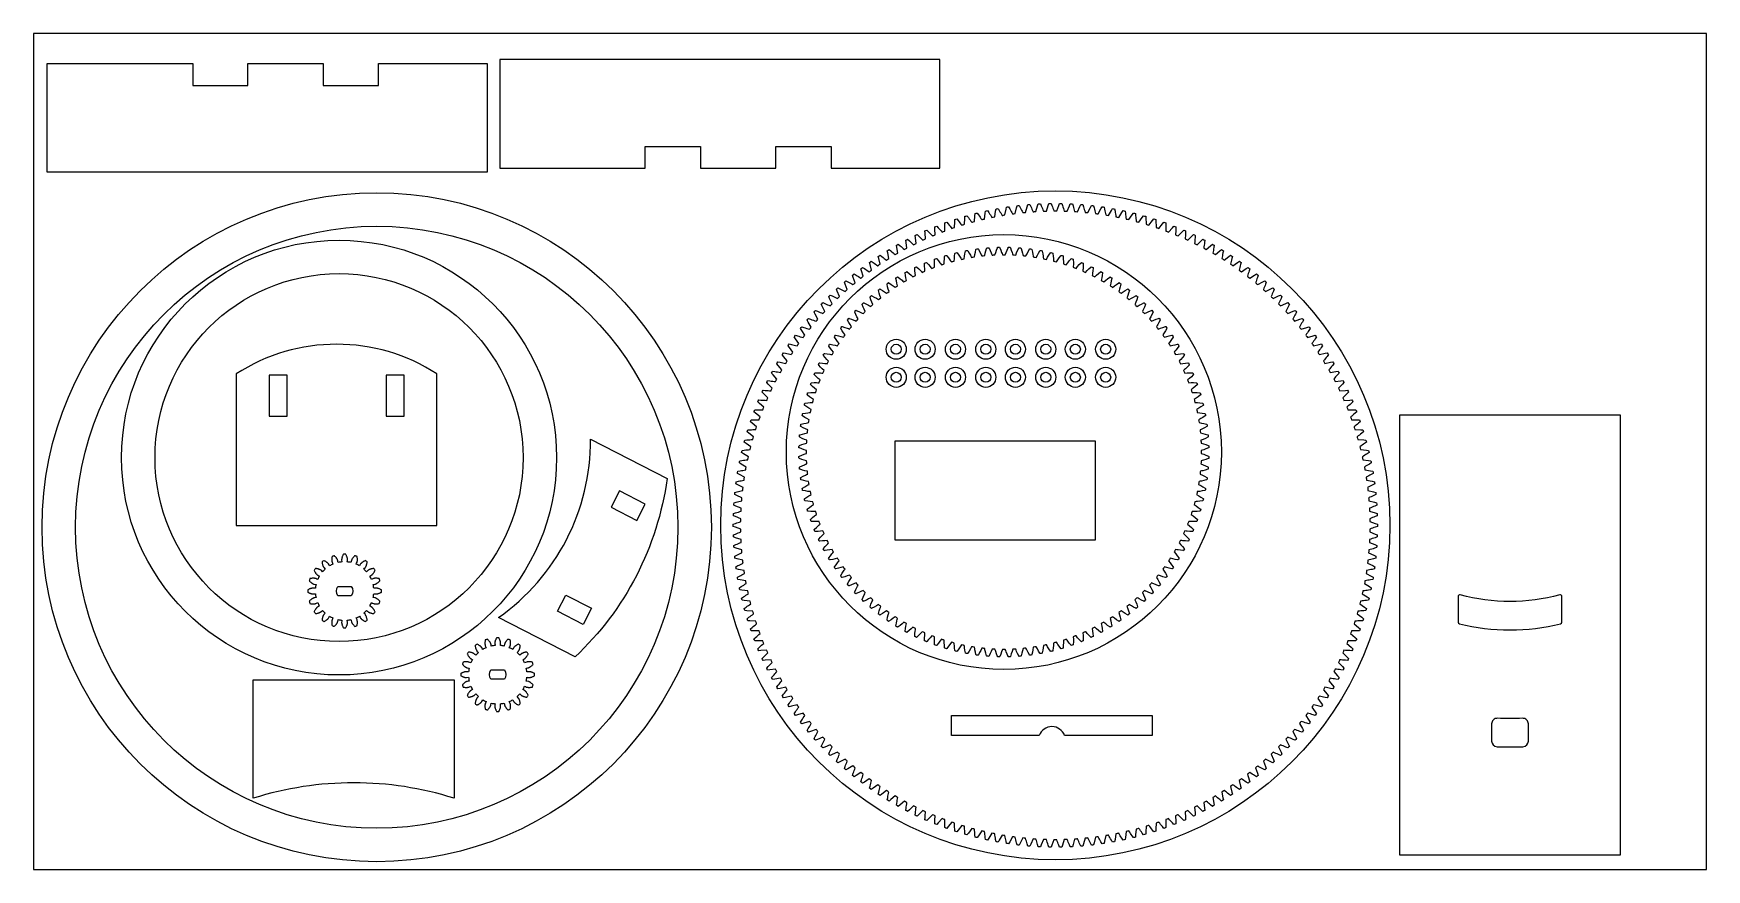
# Model space of a CAD drawing. Header units: inches. Extents: x 6 to 506, y 3 to 253.
import ezdxf

# ---------------------------------------------------------------- set-up
doc = ezdxf.new("R2010")
doc.units = ezdxf.units.IN
doc.header["$MEASUREMENT"] = 0

msp = doc.modelspace()

# ---------------------------------------------------------------- linework, layer by layer
for points in [[(6.29, 2.63), (506.29, 2.63), (506.29, 252.63), (6.29, 252.63)], [(141.87, 243.61), (141.87, 211.11), (10.37, 211.11), (10.37, 243.61), (53.87, 243.61), (53.87, 239.24), (53.87, 237.11), (70.37, 237.11), (70.37, 241.61), (70.37, 243.61), (92.87, 243.61), (92.87, 237.11), (109.37, 237.11), (109.37, 243.61)], [(277.14, 212.34), (277.14, 244.84), (145.64, 244.84), (145.64, 212.34), (189.14, 212.34), (189.14, 216.7), (189.14, 218.84), (205.64, 218.84), (205.64, 214.34), (205.64, 212.34), (228.14, 212.34), (228.14, 218.84), (244.64, 218.84), (244.64, 212.34)], [(76.68, 138.21), (82.08, 138.21), (82.08, 150.42), (76.68, 150.42)], [(111.68, 138.21), (117.08, 138.21), (117.08, 150.42), (111.68, 150.42)], [(477.55, 138.54), (417.55, 138.54), (414.55, 138.54), (414.55, 7.04), (417.55, 7.04), (477.55, 7.04), (480.55, 7.04), (480.55, 138.54)], [(263.72, 101.26), (323.72, 101.26), (323.72, 130.76), (263.72, 130.76)], [(181.4, 115.83), (178.92, 111.03), (186.63, 107.05), (189.11, 111.85)], [(173.07, 80.75), (170.59, 75.95), (162.88, 79.92), (165.36, 84.72)]]:
    msp.add_lwpolyline(points, close=True)
for points in [[(309.77, 201.79, 0.001625), (310.39, 201.8), (310.65, 201.18, 0.001149), (311.24, 199.56, 0.001149), (311.67, 199.56), (312.1, 199.56), (312.7, 201.18), (312.95, 201.8), (312.95, 201.8, 0.001625), (313.58, 201.79), (313.81, 201.16, 0.001149), (314.35, 199.52, 0.001149), (314.78, 199.51), (315.21, 199.5), (315.86, 201.1), (316.13, 201.71), (316.13, 201.71, 0.001625), (316.76, 201.68), (316.97, 201.04, 0.001149), (317.45, 199.38, 0.001149), (317.88, 199.36), (318.31, 199.33), (319.01, 200.91), (319.31, 201.51), (319.31, 201.51, 0.001625), (319.93, 201.46), (320.12, 200.81, 0.001149), (320.55, 199.14, 0.001149), (320.98, 199.1), (321.41, 199.06), (322.16, 200.61), (322.48, 201.2), (322.48, 201.2, 0.001625), (323.1, 201.13), (323.27, 200.48, 0.001149), (323.64, 198.8, 0.001149), (324.07, 198.74), (324.5, 198.68), (325.3, 200.21), (325.63, 200.79), (325.63, 200.79, 0.001625), (326.25, 200.7), (326.4, 200.05, 0.001149), (326.72, 198.35, 0.001149), (327.14, 198.28), (327.57, 198.21), (328.42, 199.71), (328.77, 200.28), (328.77, 200.28, 0.001625), (329.39, 200.17), (329.51, 199.51, 0.001149), (329.78, 197.8, 0.001149), (330.2, 197.72), (330.62, 197.63), (331.52, 199.1), (331.9, 199.66), (331.9, 199.66, 0.001625), (332.51, 199.53), (332.61, 198.87, 0.001149), (332.82, 197.15, 0.001149), (333.24, 197.06), (333.66, 196.96), (334.61, 198.4), (335, 198.94), (335, 198.94, 0.001625), (335.6, 198.79), (335.68, 198.12, 0.001149), (335.83, 196.4, 0.001149), (336.25, 196.29), (336.67, 196.18), (337.66, 197.59), (338.07, 198.12), (338.07, 198.12, 0.001625), (338.67, 197.95), (338.73, 197.28, 0.001149), (338.82, 195.56, 0.001149), (339.24, 195.43), (339.65, 195.3), (340.69, 196.68), (341.12, 197.2), (341.12, 197.2, 0.001625), (341.71, 197), (341.75, 196.33, 0.001149), (341.78, 194.61, 0.001149), (342.19, 194.47), (342.6, 194.33), (343.69, 195.67), (344.13, 196.17), (344.13, 196.17, 0.001625), (344.72, 195.96), (344.73, 195.29, 0.001149), (344.71, 193.56, 0.001149), (345.12, 193.41), (345.52, 193.26), (346.65, 194.56), (347.11, 195.05), (347.11, 195.05, 0.001625), (347.69, 194.82), (347.68, 194.15, 0.001149), (347.6, 192.42, 0.001149), (348, 192.26), (348.4, 192.09), (349.57, 193.36), (350.05, 193.83), (350.05, 193.83, 0.001625), (350.62, 193.58), (350.59, 192.91, 0.001149), (350.46, 191.19, 0.001149), (350.85, 191.01), (351.24, 190.83), (352.46, 192.05), (352.95, 192.51), (352.95, 192.51, 0.001625), (353.51, 192.24), (353.46, 191.57, 0.001149), (353.27, 189.86, 0.001149), (353.65, 189.67), (354.04, 189.47), (355.29, 190.66), (355.8, 191.1), (355.8, 191.1, 0.001625), (356.35, 190.81), (356.28, 190.15, 0.001149), (356.03, 188.44, 0.001149), (356.41, 188.23), (356.79, 188.03), (358.08, 189.17), (358.6, 189.6), (358.6, 189.6, 0.001625), (359.15, 189.29), (359.05, 188.62, 0.001149), (358.75, 186.93, 0.001149), (359.12, 186.71), (359.49, 186.49), (360.82, 187.59), (361.35, 188), (361.35, 188, 0.001625), (361.89, 187.67), (361.77, 187.01, 0.001149), (361.41, 185.32, 0.001149), (361.78, 185.1), (362.14, 184.86), (363.51, 185.92), (364.05, 186.31), (364.05, 186.31, 0.001625), (364.58, 185.97), (364.44, 185.31, 0.001149), (364.02, 183.64, 0.001149), (364.38, 183.4), (364.74, 183.15), (366.14, 184.16), (366.69, 184.53), (366.69, 184.53, 0.001625), (367.21, 184.18), (367.05, 183.52, 0.001149), (366.57, 181.86, 0.001149), (366.92, 181.61), (367.27, 181.36), (368.7, 182.32), (369.27, 182.67), (369.27, 182.67, 0.001625), (369.77, 182.3), (369.59, 181.65, 0.001149), (369.07, 180.01, 0.001149), (369.41, 179.74), (369.75, 179.48), (371.21, 180.39), (371.79, 180.73), (371.79, 180.73, 0.001625), (372.28, 180.33), (372.08, 179.69, 0.001149), (371.5, 178.07, 0.001149), (371.83, 177.79), (372.16, 177.52), (373.65, 178.38), (374.25, 178.7), (374.25, 178.7, 0.001625), (374.72, 178.29), (374.5, 177.66, 0.001149), (373.86, 176.05, 0.001149), (374.18, 175.76), (374.51, 175.48), (376.03, 176.29), (376.63, 176.59), (376.63, 176.59, 0.001625), (377.09, 176.16), (376.84, 175.54, 0.001149), (376.16, 173.96, 0.001149), (376.47, 173.66), (376.78, 173.36), (378.33, 174.13), (378.94, 174.4), (378.94, 174.4, 0.001625), (379.39, 173.96), (379.12, 173.35, 0.001149), (378.38, 171.79, 0.001149), (378.69, 171.48), (378.99, 171.17), (380.56, 171.88), (381.18, 172.14), (381.18, 172.14, 0.001625), (381.61, 171.69), (381.33, 171.08, 0.001149), (380.54, 169.54, 0.001149), (380.83, 169.23), (381.12, 168.91), (382.72, 169.57), (383.34, 169.8), (383.34, 169.8, 0.001625), (383.76, 169.34), (383.45, 168.74, 0.001149), (382.61, 167.23, 0.001149), (382.9, 166.91), (383.18, 166.58), (384.79, 167.19), (385.43, 167.4), (385.43, 167.4, 0.001625), (385.83, 166.92), (385.5, 166.33, 0.001149), (384.61, 164.85, 0.001149), (384.89, 164.52), (385.16, 164.18), (386.79, 164.73), (387.43, 164.93), (387.43, 164.93, 0.001625), (387.82, 164.43), (387.47, 163.86, 0.001149), (386.53, 162.41, 0.001149), (386.79, 162.06), (387.05, 161.72), (388.71, 162.22), (389.35, 162.39), (389.35, 162.39, 0.001625), (389.72, 161.88), (389.36, 161.32, 0.001149), (388.37, 159.9, 0.001149), (388.62, 159.55), (388.87, 159.2), (390.54, 159.64), (391.19, 159.79), (391.19, 159.79, 0.001625), (391.54, 159.27), (391.16, 158.72, 0.001149), (390.13, 157.34, 0.001149), (390.36, 156.98), (390.6, 156.61), (392.28, 157), (392.94, 157.13), (392.94, 157.13, 0.001625), (393.27, 156.6), (392.87, 156.06, 0.001149), (391.8, 154.71, 0.001149), (392.02, 154.35), (392.24, 153.98), (393.94, 154.31), (394.6, 154.42), (394.6, 154.42, 0.001625), (394.92, 153.88), (394.5, 153.35, 0.001149), (393.38, 152.04, 0.001149), (393.59, 151.66), (393.8, 151.29), (395.51, 151.56), (396.17, 151.65), (396.17, 151.65, 0.001625), (396.47, 151.1), (396.03, 150.59, 0.001149), (394.87, 149.31, 0.001149), (395.07, 148.93), (395.27, 148.54), (396.98, 148.77), (397.65, 148.83), (397.65, 148.83, 0.001625), (397.93, 148.27), (397.48, 147.77, 0.001149), (396.27, 146.54, 0.001149), (396.46, 146.15), (396.64, 145.76), (398.36, 145.92), (399.03, 145.96), (399.03, 145.96, 0.001625), (399.29, 145.39), (398.83, 144.91, 0.001149), (397.58, 143.72, 0.001149), (397.75, 143.32), (397.93, 142.93), (399.65, 143.03), (400.32, 143.05), (400.32, 143.05, 0.001625), (400.56, 142.47), (400.08, 142.01, 0.001149), (398.79, 140.86, 0.001149), (398.96, 140.46), (399.11, 140.05), (400.84, 140.1), (401.51, 140.1), (401.51, 140.1, 0.001625), (401.73, 139.52), (401.24, 139.07, 0.001149), (399.91, 137.96, 0.001149), (400.06, 137.55), (400.21, 137.14), (401.93, 137.14), (402.6, 137.11), (402.6, 137.11, 0.001625), (402.81, 136.52), (402.29, 136.09, 0.001149), (400.94, 135.02, 0.001149), (401.07, 134.61), (401.2, 134.2), (402.93, 134.14), (403.6, 134.09), (403.6, 134.09, 0.001625), (403.78, 133.49), (403.25, 133.07, 0.001149), (401.86, 132.05, 0.001149), (401.98, 131.64), (402.1, 131.22), (403.82, 131.1), (404.49, 131.03), (404.49, 131.03, 0.001625), (404.65, 130.43), (404.11, 130.03, 0.001149), (402.69, 129.06, 0.001149), (402.79, 128.64), (402.9, 128.22), (404.62, 128.04), (405.28, 127.95), (405.28, 127.95, 0.001625), (405.43, 127.34), (404.87, 126.96, 0.001149), (403.41, 126.03, 0.001149), (403.51, 125.61), (403.6, 125.19), (405.31, 124.96), (405.97, 124.84), (405.97, 124.84, 0.001625), (406.09, 124.23), (405.53, 123.87, 0.001149), (404.04, 122.99, 0.001149), (404.12, 122.57), (404.2, 122.14), (405.9, 121.85), (406.56, 121.71), (406.56, 121.71, 0.001625), (406.66, 121.1), (406.08, 120.75, 0.001149), (404.57, 119.93, 0.001149), (404.63, 119.5), (404.7, 119.07), (406.39, 118.73), (407.04, 118.57), (407.04, 118.57, 0.001625), (407.12, 117.95), (406.53, 117.62, 0.001149), (404.99, 116.85, 0.001149), (405.04, 116.42), (405.09, 115.99), (406.77, 115.59), (407.42, 115.41), (407.42, 115.41, 0.001625), (407.48, 114.78), (406.88, 114.48, 0.001149), (405.31, 113.76, 0.001149), (405.35, 113.32), (405.38, 112.89), (407.05, 112.44), (407.69, 112.24), (407.69, 112.24, 0.001625), (407.73, 111.61), (407.12, 111.33, 0.001149), (405.53, 110.65, 0.001149), (405.56, 110.22), (405.58, 109.79), (407.22, 109.28), (407.86, 109.06), (407.86, 109.06, 0.001625), (407.88, 108.43), (407.26, 108.17, 0.001149), (405.65, 107.55, 0.001149), (405.66, 107.12), (405.66, 106.68), (407.29, 106.12), (407.92, 105.88), (407.92, 105.88, 0.001625), (407.92, 105.25), (407.29, 105.01, 0.001149), (405.66, 104.44, 0.001149), (405.66, 104.01), (405.65, 103.58), (407.26, 102.96), (407.88, 102.69), (407.88, 102.69, 0.001625), (407.86, 102.07), (407.22, 101.85, 0.001149), (405.58, 101.33, 0.001149), (405.56, 100.9), (405.53, 100.47), (407.12, 99.8), (407.73, 99.51), (407.73, 99.51, 0.001625), (407.69, 98.89), (407.05, 98.69, 0.001149), (405.38, 98.23, 0.001149), (405.35, 97.8), (405.31, 97.37), (406.88, 96.64), (407.48, 96.34), (407.48, 96.34, 0.001625), (407.42, 95.72), (406.77, 95.54, 0.001149), (405.09, 95.14, 0.001149), (405.04, 94.71), (404.99, 94.28), (406.53, 93.5), (407.12, 93.18), (407.12, 93.18, 0.001625), (407.04, 92.56), (406.39, 92.4, 0.001149), (404.7, 92.05, 0.001149), (404.63, 91.63), (404.57, 91.2), (406.08, 90.37), (406.66, 90.03), (406.66, 90.03, 0.001625), (406.56, 89.41), (405.9, 89.28, 0.001149), (404.2, 88.98, 0.001149), (404.12, 88.56), (404.04, 88.14), (405.53, 87.26), (406.09, 86.9), (406.09, 86.9, 0.001625), (405.97, 86.28), (405.31, 86.17, 0.001149), (403.6, 85.93, 0.001149), (403.51, 85.51), (403.41, 85.09), (404.87, 84.17), (405.43, 83.79), (405.43, 83.79, 0.001625), (405.28, 83.18), (404.62, 83.08, 0.001149), (402.9, 82.91, 0.001149), (402.79, 82.49), (402.69, 82.07), (404.11, 81.1), (404.65, 80.7), (404.65, 80.7, 0.001625), (404.49, 80.09), (403.82, 80.02, 0.001149), (402.1, 79.9, 0.001149), (401.98, 79.49), (401.86, 79.07), (403.25, 78.05), (403.78, 77.64), (403.78, 77.64, 0.001625), (403.6, 77.04), (402.93, 76.99, 0.001149), (401.2, 76.93, 0.001149), (401.07, 76.51), (400.94, 76.1), (402.29, 75.04), (402.81, 74.61), (402.81, 74.61, 0.001625), (402.6, 74.01), (401.93, 73.99, 0.001149), (400.21, 73.98, 0.001149), (400.06, 73.57), (399.91, 73.17), (401.24, 72.06), (401.73, 71.61), (401.73, 71.61, 0.001625), (401.51, 71.03), (400.84, 71.02, 0.001149), (399.11, 71.07, 0.001149), (398.96, 70.67), (398.79, 70.27), (400.08, 69.12), (400.56, 68.65), (400.56, 68.65, 0.001625), (400.32, 68.07), (399.65, 68.09, 0.001149), (397.93, 68.2, 0.001149), (397.75, 67.8), (397.58, 67.41), (398.83, 66.21), (399.29, 65.73), (399.29, 65.73, 0.001625), (399.03, 65.16), (398.36, 65.2, 0.001149), (396.64, 65.37, 0.001149), (396.46, 64.98), (396.27, 64.59), (397.48, 63.35), (397.93, 62.86), (397.93, 62.86, 0.001625), (397.65, 62.3), (396.98, 62.36, 0.001149), (395.27, 62.58, 0.001149), (395.07, 62.2), (394.87, 61.81), (396.03, 60.54), (396.47, 60.03), (396.47, 60.03, 0.001625), (396.17, 59.48), (395.51, 59.56, 0.001149), (393.8, 59.84, 0.001149), (393.59, 59.46), (393.38, 59.09), (394.5, 57.77), (394.92, 57.25), (394.92, 57.25, 0.001625), (394.6, 56.71), (393.94, 56.82, 0.001149), (392.24, 57.15, 0.001149), (392.02, 56.78), (391.8, 56.41), (392.87, 55.06), (393.27, 54.52), (393.27, 54.52, 0.001625), (392.94, 53.99), (392.28, 54.12, 0.001149), (390.6, 54.51, 0.001149), (390.36, 54.15), (390.13, 53.79), (391.16, 52.41), (391.54, 51.85), (391.54, 51.85, 0.001625), (391.19, 51.33), (390.54, 51.48, 0.001149), (388.87, 51.93, 0.001149), (388.62, 51.58), (388.37, 51.22), (389.36, 49.81), (389.72, 49.24), (389.72, 49.24, 0.001625), (389.35, 48.74), (388.71, 48.91, 0.001149), (387.05, 49.41, 0.001149), (386.79, 49.06), (386.53, 48.72), (387.47, 47.27), (387.82, 46.69), (387.82, 46.69, 0.001625), (387.43, 46.2), (386.79, 46.39, 0.001149), (385.16, 46.94, 0.001149), (384.89, 46.61), (384.61, 46.27), (385.5, 44.79), (385.83, 44.21), (385.83, 44.21, 0.001625), (385.43, 43.73), (384.79, 43.94, 0.001149), (383.18, 44.55, 0.001149), (382.9, 44.22), (382.61, 43.89), (383.45, 42.39), (383.76, 41.79), (383.76, 41.79, 0.001625), (383.34, 41.32), (382.72, 41.56, 0.001149), (381.12, 42.22, 0.001149), (380.83, 41.9), (380.54, 41.58), (381.33, 40.05), (381.61, 39.44), (381.61, 39.44, 0.001625), (381.18, 38.99), (380.56, 39.24, 0.001149), (378.99, 39.95, 0.001149), (378.69, 39.65), (378.38, 39.34), (379.12, 37.78), (379.39, 37.16), (379.39, 37.16, 0.001625), (378.94, 36.72), (378.33, 37, 0.001149), (376.78, 37.76, 0.001149), (376.47, 37.47), (376.16, 37.17), (376.84, 35.59), (377.09, 34.96), (377.09, 34.96, 0.001625), (376.63, 34.54), (376.03, 34.83, 0.001149), (374.51, 35.65, 0.001149), (374.18, 35.36), (373.86, 35.07), (374.5, 33.47), (374.72, 32.84), (374.72, 32.84, 0.001625), (374.25, 32.43), (373.65, 32.74, 0.001149), (372.16, 33.61, 0.001149), (371.83, 33.33), (371.5, 33.06), (372.08, 31.43), (372.28, 30.79), (372.28, 30.79, 0.001625), (371.79, 30.4), (371.21, 30.73, 0.001149), (369.75, 31.65, 0.001149), (369.41, 31.38), (369.07, 31.12), (369.59, 29.48), (369.77, 28.83), (369.77, 28.83, 0.001625), (369.27, 28.45), (368.7, 28.81, 0.001149), (367.27, 29.77, 0.001149), (366.92, 29.51), (366.57, 29.26), (367.05, 27.6), (367.21, 26.95), (367.21, 26.95, 0.001625), (366.69, 26.59), (366.14, 26.96, 0.001149), (364.74, 27.97, 0.001149), (364.38, 27.73), (364.02, 27.49), (364.44, 25.81), (364.58, 25.16), (364.58, 25.16, 0.001625), (364.05, 24.81), (363.51, 25.21, 0.001149), (362.14, 26.26, 0.001149), (361.78, 26.03), (361.41, 25.8), (361.77, 24.11), (361.89, 23.45), (361.89, 23.45, 0.001625), (361.35, 23.13), (360.82, 23.54, 0.001149), (359.49, 24.64, 0.001149), (359.12, 24.42), (358.75, 24.2), (359.05, 22.5), (359.15, 21.84), (359.15, 21.84, 0.001625), (358.6, 21.53), (358.08, 21.96, 0.001149), (356.79, 23.1, 0.001149), (356.41, 22.89), (356.03, 22.69), (356.28, 20.98), (356.35, 20.31), (356.35, 20.31, 0.001625), (355.8, 20.02), (355.29, 20.47, 0.001149), (354.04, 21.65, 0.001149), (353.65, 21.46), (353.27, 21.27), (353.46, 19.55), (353.51, 18.88), (353.51, 18.88, 0.001625), (352.95, 18.61), (352.46, 19.07, 0.001149), (351.24, 20.3, 0.001149), (350.85, 20.12), (350.46, 19.94), (350.59, 18.22), (350.62, 17.55), (350.62, 17.55, 0.001625), (350.05, 17.29), (349.57, 17.77, 0.001149), (348.4, 19.04, 0.001149), (348, 18.87), (347.6, 18.7), (347.68, 16.98), (347.69, 16.31), (347.69, 16.31, 0.001625), (347.11, 16.07), (346.65, 16.56, 0.001149), (345.52, 17.87, 0.001149), (345.12, 17.71), (344.71, 17.56), (344.73, 15.83), (344.72, 15.16), (344.72, 15.16, 0.001625), (344.13, 14.95), (343.69, 15.46, 0.001149), (342.6, 16.8, 0.001149), (342.19, 16.66), (341.78, 16.52), (341.75, 14.79), (341.71, 14.12), (341.71, 14.12, 0.001625), (341.12, 13.93), (340.69, 14.45, 0.001149), (339.65, 15.82, 0.001149), (339.24, 15.7), (338.82, 15.57), (338.73, 13.85), (338.67, 13.18), (338.67, 13.18, 0.001625), (338.07, 13), (337.66, 13.54, 0.001149), (336.67, 14.95, 0.001149), (336.25, 14.83), (335.83, 14.72), (335.68, 13), (335.6, 12.34), (335.6, 12.34, 0.001625), (335, 12.18), (334.61, 12.73, 0.001149), (333.66, 14.17, 0.001149), (333.24, 14.07), (332.82, 13.97), (332.61, 12.26), (332.51, 11.59), (332.51, 11.59, 0.001625), (331.9, 11.46), (331.52, 12.02, 0.001149), (330.62, 13.49, 0.001149), (330.2, 13.41), (329.78, 13.32), (329.51, 11.62), (329.39, 10.96), (329.39, 10.96, 0.001625), (328.77, 10.84), (328.42, 11.42, 0.001149), (327.57, 12.92, 0.001149), (327.14, 12.84), (326.72, 12.77), (326.4, 11.08), (326.25, 10.42), (326.25, 10.42, 0.001625), (325.63, 10.33), (325.3, 10.91, 0.001149), (324.5, 12.44, 0.001149), (324.07, 12.38), (323.64, 12.33), (323.27, 10.64), (323.1, 9.99), (323.1, 9.99, 0.001625), (322.48, 9.92), (322.16, 10.51, 0.001149), (321.41, 12.07, 0.001149), (320.98, 12.02), (320.55, 11.98), (320.12, 10.31), (319.93, 9.67), (319.93, 9.67, 0.001625), (319.31, 9.62), (319.01, 10.22, 0.001149), (318.31, 11.8, 0.001149), (317.88, 11.77), (317.45, 11.74), (316.97, 10.08), (316.76, 9.45), (316.76, 9.45, 0.001625), (316.13, 9.42), (315.86, 10.03, 0.001149), (315.21, 11.63, 0.001149), (314.78, 11.61), (314.35, 11.6), (313.81, 9.96), (313.58, 9.33), (313.58, 9.33, 0.001625), (312.95, 9.32), (312.7, 9.94, 0.001149), (312.1, 11.56, 0.001149), (311.67, 11.56), (311.24, 11.56), (310.65, 9.94), (310.39, 9.32), (310.39, 9.32, 0.001625), (309.77, 9.33), (309.53, 9.96, 0.001149), (308.99, 11.6, 0.001149), (308.56, 11.61), (308.13, 11.63), (307.48, 10.03), (307.21, 9.42), (307.21, 9.42, 0.001625), (306.59, 9.45), (306.37, 10.08, 0.001149), (305.89, 11.74, 0.001149), (305.46, 11.77), (305.03, 11.8), (304.33, 10.22), (304.03, 9.62), (304.03, 9.62, 0.001625), (303.41, 9.67), (303.22, 10.31, 0.001149), (302.79, 11.98, 0.001149), (302.36, 12.02), (301.93, 12.07), (301.18, 10.51), (300.87, 9.92), (300.87, 9.92, 0.001625), (300.25, 9.99), (300.08, 10.64, 0.001149), (299.7, 12.33, 0.001149), (299.27, 12.38), (298.85, 12.44), (298.04, 10.91), (297.71, 10.33), (297.71, 10.33, 0.001625), (297.09, 10.42), (296.94, 11.08, 0.001149), (296.63, 12.77, 0.001149), (296.2, 12.84), (295.77, 12.92), (294.92, 11.42), (294.57, 10.84), (294.57, 10.84, 0.001625), (293.95, 10.96), (293.83, 11.62, 0.001149), (293.57, 13.32, 0.001149), (293.14, 13.41), (292.72, 13.49), (291.82, 12.02), (291.45, 11.46), (291.45, 11.46, 0.001625), (290.84, 11.59), (290.73, 12.26, 0.001149), (290.53, 13.97, 0.001149), (290.11, 14.07), (289.69, 14.17), (288.74, 12.73), (288.35, 12.18), (288.35, 12.18, 0.001625), (287.74, 12.34), (287.66, 13, 0.001149), (287.51, 14.72, 0.001149), (287.09, 14.83), (286.68, 14.95), (285.68, 13.54), (285.27, 13), (285.27, 13, 0.001625), (284.67, 13.18), (284.61, 13.85, 0.001149), (284.52, 15.57, 0.001149), (284.11, 15.7), (283.69, 15.82), (282.65, 14.45), (282.23, 13.93), (282.23, 13.93, 0.001625), (281.63, 14.12), (281.59, 14.79, 0.001149), (281.56, 16.52, 0.001149), (281.15, 16.66), (280.74, 16.8), (279.65, 15.46), (279.21, 14.95), (279.21, 14.95, 0.001625), (278.62, 15.16), (278.61, 15.83, 0.001149), (278.63, 17.56, 0.001149), (278.23, 17.71), (277.82, 17.87), (276.69, 16.56), (276.23, 16.07), (276.23, 16.07, 0.001625), (275.65, 16.31), (275.66, 16.98, 0.001149), (275.74, 18.7, 0.001149), (275.34, 18.87), (274.94, 19.04), (273.77, 17.77), (273.29, 17.29), (273.29, 17.29, 0.001625), (272.72, 17.55), (272.75, 18.22, 0.001149), (272.89, 19.94, 0.001149), (272.49, 20.12), (272.1, 20.3), (270.89, 19.07), (270.4, 18.61), (270.4, 18.61, 0.001625), (269.83, 18.88), (269.88, 19.55, 0.001149), (270.08, 21.27, 0.001149), (269.69, 21.46), (269.3, 21.65), (268.05, 20.47), (267.54, 20.02), (267.54, 20.02, 0.001625), (266.99, 20.31), (267.06, 20.98, 0.001149), (267.31, 22.69, 0.001149), (266.93, 22.89), (266.55, 23.1), (265.26, 21.96), (264.74, 21.53), (264.74, 21.53, 0.001625), (264.2, 21.84), (264.29, 22.5, 0.001149), (264.6, 24.2, 0.001149), (264.22, 24.42), (263.85, 24.64), (262.52, 23.54), (261.99, 23.13), (261.99, 23.13, 0.001625), (261.45, 23.45), (261.57, 24.11, 0.001149), (261.93, 25.8, 0.001149), (261.57, 26.03), (261.2, 26.26), (259.84, 25.21), (259.29, 24.81), (259.29, 24.81, 0.001625), (258.77, 25.16), (258.9, 25.81, 0.001149), (259.32, 27.49, 0.001149), (258.96, 27.73), (258.61, 27.97), (257.21, 26.96), (256.65, 26.59), (256.65, 26.59, 0.001625), (256.14, 26.95), (256.3, 27.6, 0.001149), (256.77, 29.26, 0.001149), (256.42, 29.51), (256.07, 29.77), (254.64, 28.81), (254.07, 28.45), (254.07, 28.45, 0.001625), (253.57, 28.83), (253.75, 29.48, 0.001149), (254.28, 31.12, 0.001149), (253.94, 31.38), (253.59, 31.65), (252.13, 30.73), (251.55, 30.4), (251.55, 30.4, 0.001625), (251.06, 30.79), (251.27, 31.43, 0.001149), (251.85, 33.06, 0.001149), (251.51, 33.33), (251.18, 33.61), (249.69, 32.74), (249.1, 32.43), (249.1, 32.43, 0.001625), (248.62, 32.84), (248.85, 33.47, 0.001149), (249.48, 35.07, 0.001149), (249.16, 35.36), (248.84, 35.65), (247.32, 34.83), (246.71, 34.54), (246.71, 34.54, 0.001625), (246.25, 34.96), (246.5, 35.59, 0.001149), (247.19, 37.17, 0.001149), (246.87, 37.47), (246.56, 37.76), (245.01, 37), (244.4, 36.72), (244.4, 36.72, 0.001625), (243.95, 37.16), (244.22, 37.78, 0.001149), (244.96, 39.34, 0.001149), (244.66, 39.65), (244.35, 39.95), (242.78, 39.24), (242.16, 38.99), (242.16, 38.99, 0.001625), (241.73, 39.44), (242.02, 40.05, 0.001149), (242.81, 41.58, 0.001149), (242.51, 41.9), (242.22, 42.22), (240.63, 41.56), (240, 41.32), (240, 41.32, 0.001625), (239.58, 41.79), (239.89, 42.39, 0.001149), (240.73, 43.89, 0.001149), (240.45, 44.22), (240.16, 44.55), (238.55, 43.94), (237.91, 43.73), (237.91, 43.73, 0.001625), (237.51, 44.21), (237.84, 44.79, 0.001149), (238.73, 46.27, 0.001149), (238.46, 46.61), (238.19, 46.94), (236.55, 46.39), (235.91, 46.2), (235.91, 46.2, 0.001625), (235.52, 46.69), (235.87, 47.27, 0.001149), (236.81, 48.72, 0.001149), (236.55, 49.06), (236.29, 49.41), (234.64, 48.91), (233.99, 48.74), (233.99, 48.74, 0.001625), (233.62, 49.24), (233.98, 49.81, 0.001149), (234.97, 51.22, 0.001149), (234.72, 51.58), (234.47, 51.93), (232.81, 51.48), (232.15, 51.33), (232.15, 51.33, 0.001625), (231.8, 51.85), (232.18, 52.41, 0.001149), (233.21, 53.79, 0.001149), (232.98, 54.15), (232.74, 54.51), (231.06, 54.12), (230.4, 53.99), (230.4, 53.99, 0.001625), (230.07, 54.52), (230.47, 55.06, 0.001149), (231.55, 56.41, 0.001149), (231.32, 56.78), (231.1, 57.15), (229.4, 56.82), (228.74, 56.71), (228.74, 56.71, 0.001625), (228.43, 57.25), (228.84, 57.77, 0.001149), (229.96, 59.09, 0.001149), (229.75, 59.46), (229.54, 59.84), (227.84, 59.56), (227.17, 59.48), (227.17, 59.48, 0.001625), (226.87, 60.03), (227.31, 60.54, 0.001149), (228.47, 61.81, 0.001149), (228.27, 62.2), (228.07, 62.58), (226.36, 62.36), (225.69, 62.3), (225.69, 62.3, 0.001625), (225.41, 62.86), (225.87, 63.35, 0.001149), (227.07, 64.59, 0.001149), (226.88, 64.98), (226.7, 65.37), (224.98, 65.2), (224.31, 65.16), (224.31, 65.16, 0.001625), (224.05, 65.73), (224.52, 66.21, 0.001149), (225.76, 67.41, 0.001149), (225.59, 67.8), (225.42, 68.2), (223.69, 68.09), (223.02, 68.07), (223.02, 68.07, 0.001625), (222.78, 68.65), (223.26, 69.12, 0.001149), (224.55, 70.27, 0.001149), (224.39, 70.67), (224.23, 71.07), (222.5, 71.02), (221.83, 71.03), (221.83, 71.03, 0.001625), (221.61, 71.61), (222.11, 72.06, 0.001149), (223.43, 73.17, 0.001149), (223.28, 73.57), (223.14, 73.98), (221.41, 73.99), (220.74, 74.01), (220.74, 74.01, 0.001625), (220.54, 74.61), (221.05, 75.04, 0.001149), (222.41, 76.1, 0.001149), (222.27, 76.51), (222.14, 76.93), (220.41, 76.99), (219.74, 77.04), (219.74, 77.04, 0.001625), (219.56, 77.64), (220.09, 78.05, 0.001149), (221.48, 79.07, 0.001149), (221.36, 79.49), (221.24, 79.9), (219.52, 80.02), (218.85, 80.09), (218.85, 80.09, 0.001625), (218.69, 80.7), (219.23, 81.1, 0.001149), (220.65, 82.07, 0.001149), (220.55, 82.49), (220.44, 82.91), (218.73, 83.08), (218.06, 83.18), (218.06, 83.18, 0.001625), (217.92, 83.79), (218.47, 84.17, 0.001149), (219.93, 85.09, 0.001149), (219.83, 85.51), (219.74, 85.93), (218.03, 86.17), (217.37, 86.28), (217.37, 86.28, 0.001625), (217.25, 86.9), (217.81, 87.26, 0.001149), (219.3, 88.14, 0.001149), (219.22, 88.56), (219.14, 88.98), (217.44, 89.28), (216.79, 89.41), (216.79, 89.41, 0.001625), (216.68, 90.03), (217.26, 90.37, 0.001149), (218.78, 91.2, 0.001149), (218.71, 91.63), (218.65, 92.05), (216.96, 92.4), (216.3, 92.56), (216.3, 92.56, 0.001625), (216.22, 93.18), (216.81, 93.5, 0.001149), (218.35, 94.28, 0.001149), (218.3, 94.71), (218.25, 95.14), (216.57, 95.54), (215.93, 95.72), (215.93, 95.72, 0.001625), (215.86, 96.34), (216.46, 96.64, 0.001149), (218.03, 97.37, 0.001149), (217.99, 97.8), (217.96, 98.23), (216.29, 98.69), (215.65, 98.89), (215.65, 98.89, 0.001625), (215.61, 99.51), (216.22, 99.8, 0.001149), (217.81, 100.47, 0.001149), (217.79, 100.9), (217.77, 101.33), (216.12, 101.85), (215.48, 102.07), (215.48, 102.07, 0.001625), (215.46, 102.69), (216.08, 102.96, 0.001149), (217.69, 103.58, 0.001149), (217.68, 104.01), (217.68, 104.44), (216.05, 105.01), (215.42, 105.25), (215.42, 105.25, 0.001625), (215.42, 105.88), (216.05, 106.12, 0.001149), (217.68, 106.68, 0.001149), (217.68, 107.12), (217.69, 107.55), (216.08, 108.17), (215.46, 108.43), (215.46, 108.43, 0.001625), (215.48, 109.06), (216.12, 109.28, 0.001149), (217.77, 109.79, 0.001149), (217.79, 110.22), (217.81, 110.65), (216.22, 111.33), (215.61, 111.61), (215.61, 111.61, 0.001625), (215.65, 112.24), (216.29, 112.44, 0.001149), (217.96, 112.89, 0.001149), (217.99, 113.32), (218.03, 113.76), (216.46, 114.48), (215.86, 114.78), (215.86, 114.78, 0.001625), (215.93, 115.41), (216.57, 115.59, 0.001149), (218.25, 115.99, 0.001149), (218.3, 116.42), (218.35, 116.85), (216.81, 117.62), (216.22, 117.95), (216.22, 117.95, 0.001625), (216.3, 118.57), (216.96, 118.73, 0.001149), (218.65, 119.07, 0.001149), (218.71, 119.5), (218.78, 119.93), (217.26, 120.75), (216.68, 121.1), (216.68, 121.1, 0.001625), (216.79, 121.71), (217.44, 121.85, 0.001149), (219.14, 122.14, 0.001149), (219.22, 122.57), (219.3, 122.99), (217.81, 123.87), (217.25, 124.23), (217.25, 124.23, 0.001625), (217.37, 124.84), (218.03, 124.96, 0.001149), (219.74, 125.19, 0.001149), (219.83, 125.61), (219.93, 126.03), (218.47, 126.96), (217.92, 127.34), (217.92, 127.34, 0.001625), (218.06, 127.95), (218.73, 128.04, 0.001149), (220.44, 128.22, 0.001149), (220.55, 128.64), (220.65, 129.06), (219.23, 130.03), (218.69, 130.43), (218.69, 130.43, 0.001625), (218.85, 131.03), (219.52, 131.1, 0.001149), (221.24, 131.22, 0.001149), (221.36, 131.64), (221.48, 132.05), (220.09, 133.07), (219.56, 133.49), (219.56, 133.49, 0.001625), (219.74, 134.09), (220.41, 134.14, 0.001149), (222.14, 134.2, 0.001149), (222.27, 134.61), (222.41, 135.02), (221.05, 136.09), (220.54, 136.52), (220.54, 136.52, 0.001625), (220.74, 137.11), (221.41, 137.14, 0.001149), (223.14, 137.14, 0.001149), (223.28, 137.55), (223.43, 137.96), (222.11, 139.07), (221.61, 139.52), (221.61, 139.52, 0.001625), (221.83, 140.1), (222.5, 140.1, 0.001149), (224.23, 140.05, 0.001149), (224.39, 140.46), (224.55, 140.86), (223.26, 142.01), (222.78, 142.47), (222.78, 142.47, 0.001625), (223.02, 143.05), (223.69, 143.03, 0.001149), (225.42, 142.93, 0.001149), (225.59, 143.32), (225.76, 143.72), (224.52, 144.91), (224.05, 145.39), (224.05, 145.39, 0.001625), (224.31, 145.96), (224.98, 145.92, 0.001149), (226.7, 145.76, 0.001149), (226.88, 146.15), (227.07, 146.54), (225.87, 147.77), (225.41, 148.27), (225.41, 148.27, 0.001625), (225.69, 148.83), (226.36, 148.77, 0.001149), (228.07, 148.54, 0.001149), (228.27, 148.93), (228.47, 149.31), (227.31, 150.59), (226.87, 151.1), (226.87, 151.1, 0.001625), (227.17, 151.65), (227.84, 151.56, 0.001149), (229.54, 151.29, 0.001149), (229.75, 151.66), (229.96, 152.04), (228.84, 153.35), (228.43, 153.88), (228.43, 153.88, 0.001625), (228.74, 154.42), (229.4, 154.31, 0.001149), (231.1, 153.98, 0.001149), (231.32, 154.35), (231.55, 154.71), (230.47, 156.06), (230.07, 156.6), (230.07, 156.6, 0.001625), (230.4, 157.13), (231.06, 157, 0.001149), (232.74, 156.61, 0.001149), (232.98, 156.98), (233.21, 157.34), (232.18, 158.72), (231.8, 159.27), (231.8, 159.27, 0.001625), (232.15, 159.79), (232.81, 159.64, 0.001149), (234.47, 159.2, 0.001149), (234.72, 159.55), (234.97, 159.9), (233.98, 161.32), (233.62, 161.88), (233.62, 161.88, 0.001625), (233.99, 162.39), (234.64, 162.22, 0.001149), (236.29, 161.72, 0.001149), (236.55, 162.06), (236.81, 162.41), (235.87, 163.86), (235.52, 164.43), (235.52, 164.43, 0.001625), (235.91, 164.93), (236.55, 164.73, 0.001149), (238.19, 164.18, 0.001149), (238.46, 164.52), (238.73, 164.85), (237.84, 166.33), (237.51, 166.92), (237.51, 166.92, 0.001625), (237.91, 167.4), (238.55, 167.19, 0.001149), (240.16, 166.58, 0.001149), (240.45, 166.91), (240.73, 167.23), (239.89, 168.74), (239.58, 169.34), (239.58, 169.34, 0.001625), (240, 169.8), (240.63, 169.57, 0.001149), (242.22, 168.91, 0.001149), (242.51, 169.23), (242.81, 169.54), (242.02, 171.08), (241.73, 171.69), (241.73, 171.69, 0.001625), (242.16, 172.14), (242.78, 171.88, 0.001149), (244.35, 171.17, 0.001149), (244.66, 171.48), (244.96, 171.79), (244.22, 173.35), (243.95, 173.96), (243.95, 173.96, 0.001625), (244.4, 174.4), (245.01, 174.13, 0.001149), (246.56, 173.36, 0.001149), (246.87, 173.66), (247.19, 173.96), (246.5, 175.54), (246.25, 176.16), (246.25, 176.16, 0.001625), (246.71, 176.59), (247.32, 176.29, 0.001149), (248.84, 175.48, 0.001149), (249.16, 175.76), (249.48, 176.05), (248.85, 177.66), (248.62, 178.29), (248.62, 178.29, 0.001625), (249.1, 178.7), (249.69, 178.38, 0.001149), (251.18, 177.52, 0.001149), (251.51, 177.79), (251.85, 178.07), (251.27, 179.69), (251.06, 180.33), (251.06, 180.33, 0.001625), (251.55, 180.73), (252.13, 180.39, 0.001149), (253.59, 179.48, 0.001149), (253.94, 179.74), (254.28, 180.01), (253.75, 181.65), (253.57, 182.3), (253.57, 182.3, 0.001625), (254.07, 182.67), (254.64, 182.32, 0.001149), (256.07, 181.36, 0.001149), (256.42, 181.61), (256.77, 181.86), (256.3, 183.52), (256.14, 184.18), (256.14, 184.18, 0.001625), (256.65, 184.53), (257.21, 184.16, 0.001149), (258.61, 183.15, 0.001149), (258.96, 183.4), (259.32, 183.64), (258.9, 185.31), (258.77, 185.97), (258.77, 185.97, 0.001625), (259.29, 186.31), (259.84, 185.92, 0.001149), (261.2, 184.86, 0.001149), (261.57, 185.1), (261.93, 185.32), (261.57, 187.01), (261.45, 187.67), (261.45, 187.67, 0.001625), (261.99, 188), (262.52, 187.59, 0.001149), (263.85, 186.49, 0.001149), (264.22, 186.71), (264.6, 186.93), (264.29, 188.62), (264.2, 189.29), (264.2, 189.29, 0.001625), (264.74, 189.6), (265.26, 189.17, 0.001149), (266.55, 188.03, 0.001149), (266.93, 188.23), (267.31, 188.44), (267.06, 190.15), (266.99, 190.81), (266.99, 190.81, 0.001625), (267.54, 191.1), (268.05, 190.66, 0.001149), (269.3, 189.47, 0.001149), (269.69, 189.67), (270.08, 189.86), (269.88, 191.57), (269.83, 192.24), (269.83, 192.24, 0.001625), (270.4, 192.51), (270.89, 192.05, 0.001149), (272.1, 190.83, 0.001149), (272.49, 191.01), (272.89, 191.19), (272.75, 192.91), (272.72, 193.58), (272.72, 193.58, 0.001625), (273.29, 193.83), (273.77, 193.36, 0.001149), (274.94, 192.09, 0.001149), (275.34, 192.26), (275.74, 192.42), (275.66, 194.15), (275.65, 194.82), (275.65, 194.82, 0.001625), (276.23, 195.05), (276.69, 194.56, 0.001149), (277.82, 193.26, 0.001149), (278.23, 193.41), (278.63, 193.56), (278.61, 195.29), (278.62, 195.96), (278.62, 195.96, 0.001625), (279.21, 196.17), (279.65, 195.67, 0.001149), (280.74, 194.33, 0.001149), (281.15, 194.47), (281.56, 194.61), (281.59, 196.33), (281.63, 197), (281.63, 197, 0.001625), (282.23, 197.2), (282.65, 196.68, 0.001149), (283.69, 195.3, 0.001149), (284.11, 195.43), (284.52, 195.56), (284.61, 197.28), (284.67, 197.95), (284.67, 197.95, 0.001625), (285.27, 198.12), (285.68, 197.59, 0.001149), (286.68, 196.18, 0.001149), (287.09, 196.29), (287.51, 196.4), (287.66, 198.12), (287.74, 198.79), (287.74, 198.79, 0.001625), (288.35, 198.94), (288.74, 198.4, 0.001149), (289.69, 196.96, 0.001149), (290.11, 197.06), (290.53, 197.15), (290.73, 198.87), (290.84, 199.53), (290.84, 199.53, 0.001625), (291.45, 199.66), (291.82, 199.1, 0.001149), (292.72, 197.63, 0.001149), (293.14, 197.72), (293.57, 197.8), (293.83, 199.51), (293.95, 200.17), (293.95, 200.17, 0.001625), (294.57, 200.28), (294.92, 199.71, 0.001149), (295.77, 198.21, 0.001149), (296.2, 198.28), (296.63, 198.35), (296.94, 200.05), (297.09, 200.7), (297.09, 200.7, 0.001625), (297.71, 200.79), (298.04, 200.21, 0.001149), (298.85, 198.68, 0.001149), (299.27, 198.74), (299.7, 198.8), (300.08, 200.48), (300.25, 201.13), (300.25, 201.13, 0.001625), (300.87, 201.2), (301.18, 200.61, 0.001149), (301.93, 199.06, 0.001149), (302.36, 199.1), (302.79, 199.14), (303.22, 200.81), (303.41, 201.46), (303.41, 201.46, 0.001625), (304.03, 201.51), (304.33, 200.91, 0.001149), (305.03, 199.33, 0.001149), (305.46, 199.36), (305.89, 199.38), (306.37, 201.04), (306.59, 201.68), (306.59, 201.68, 0.001625), (307.21, 201.71), (307.48, 201.1, 0.001149), (308.13, 199.5, 0.001149), (308.56, 199.51), (308.99, 199.52), (309.53, 201.16), (309.77, 201.79)], [(294.39, 188.69, 0.002475), (294.99, 188.7), (295.05, 188.58), (295.36, 187.86), (295.61, 187.18, 0.001858), (295.86, 186.47, 0.001858), (296.29, 186.47), (296.73, 186.47), (296.98, 187.18), (297.23, 187.86), (297.54, 188.58), (297.59, 188.7), (297.59, 188.7, 0.002475), (298.2, 188.69), (298.25, 188.57), (298.52, 187.82), (298.74, 187.14, 0.001858), (298.94, 186.41, 0.001858), (299.38, 186.39), (299.82, 186.36), (300.1, 187.07), (300.39, 187.72), (300.74, 188.43), (300.8, 188.55), (300.8, 188.55, 0.002475), (301.4, 188.51), (301.44, 188.38), (301.67, 187.62), (301.86, 186.93, 0.001858), (302.03, 186.19, 0.001858), (302.46, 186.15), (302.9, 186.1), (303.21, 186.78), (303.54, 187.43), (303.92, 188.12), (303.99, 188.23), (303.99, 188.23, 0.002475), (304.59, 188.15), (304.62, 188.03), (304.81, 187.26), (304.96, 186.55, 0.001858), (305.09, 185.81, 0.001858), (305.52, 185.74), (305.96, 185.67), (306.31, 186.34), (306.67, 186.97), (307.09, 187.64), (307.16, 187.75), (307.16, 187.75, 0.002475), (307.75, 187.64), (307.78, 187.51), (307.93, 186.73), (308.04, 186.02, 0.001858), (308.13, 185.27, 0.001858), (308.56, 185.18), (308.99, 185.09), (309.38, 185.74), (309.77, 186.34), (310.22, 186.99), (310.3, 187.1), (310.3, 187.1, 0.002475), (310.89, 186.95), (310.91, 186.82), (311.02, 186.04), (311.09, 185.32, 0.001858), (311.14, 184.57, 0.001858), (311.56, 184.46), (311.99, 184.34), (312.41, 184.97), (312.83, 185.56), (313.32, 186.18), (313.4, 186.28), (313.4, 186.28, 0.002475), (313.98, 186.11), (313.99, 185.98), (314.06, 185.19), (314.1, 184.47, 0.001858), (314.11, 183.71, 0.001858), (314.53, 183.58), (314.94, 183.44), (315.39, 184.05), (315.85, 184.61), (316.37, 185.21), (316.45, 185.31), (316.45, 185.31, 0.002475), (317.03, 185.1), (317.03, 184.97), (317.06, 184.18), (317.06, 183.46, 0.001858), (317.03, 182.71, 0.001858), (317.44, 182.55), (317.85, 182.39), (318.33, 182.97), (318.81, 183.51), (319.36, 184.08), (319.45, 184.17), (319.45, 184.17, 0.002475), (320.01, 183.94), (320.01, 183.81), (320, 183.02), (319.96, 182.3, 0.001858), (319.89, 181.54, 0.001858), (320.29, 181.37), (320.69, 181.19), (321.2, 181.74), (321.71, 182.25), (322.29, 182.79), (322.39, 182.88), (322.39, 182.88, 0.002475), (322.94, 182.62), (322.93, 182.49), (322.87, 181.7), (322.8, 180.98, 0.001858), (322.69, 180.24, 0.001858), (323.08, 180.04), (323.47, 179.84), (324.01, 180.36), (324.55, 180.85), (325.15, 181.36), (325.25, 181.44), (325.25, 181.44, 0.002475), (325.79, 181.15), (325.77, 181.02), (325.68, 180.24), (325.56, 179.52, 0.001858), (325.41, 178.78, 0.001858), (325.79, 178.56), (326.17, 178.34), (326.74, 178.84), (327.3, 179.3), (327.93, 179.77), (328.04, 179.85), (328.04, 179.85, 0.002475), (328.56, 179.53), (328.53, 179.4), (328.4, 178.63), (328.25, 177.92, 0.001858), (328.06, 177.19, 0.001858), (328.43, 176.95), (328.79, 176.71), (329.39, 177.18), (329.97, 177.6), (330.63, 178.05), (330.74, 178.12), (330.74, 178.12, 0.002475), (331.24, 177.77), (331.21, 177.64), (331.03, 176.88), (330.84, 176.18, 0.001858), (330.62, 175.46, 0.001858), (330.97, 175.2), (331.33, 174.94), (331.94, 175.38), (332.55, 175.77), (333.23, 176.18), (333.34, 176.25), (333.34, 176.25, 0.002475), (333.82, 175.88), (333.79, 175.75), (333.57, 174.99), (333.34, 174.3, 0.001858), (333.08, 173.59, 0.001858), (333.42, 173.32), (333.76, 173.04), (334.4, 173.45), (335.03, 173.81), (335.72, 174.18), (335.84, 174.24), (335.84, 174.24, 0.002475), (336.3, 173.85), (336.26, 173.72), (336, 172.97), (335.74, 172.3, 0.001858), (335.45, 171.61, 0.001858), (335.77, 171.31), (336.1, 171.02), (336.76, 171.39), (337.4, 171.72), (338.11, 172.05), (338.24, 172.11), (338.24, 172.11, 0.002475), (338.68, 171.69), (338.63, 171.56), (338.33, 170.83), (338.04, 170.17, 0.001858), (337.7, 169.5, 0.001858), (338.01, 169.19), (338.32, 168.88), (339, 169.21), (339.66, 169.51), (340.39, 169.8), (340.51, 169.85), (340.51, 169.85, 0.002475), (340.93, 169.41), (340.88, 169.29), (340.54, 168.57), (340.21, 167.93, 0.001858), (339.85, 167.27, 0.001858), (340.14, 166.95), (340.43, 166.62), (341.13, 166.92), (341.8, 167.18), (342.55, 167.44), (342.67, 167.48), (342.67, 167.48, 0.002475), (343.07, 167.02), (343.01, 166.9), (342.63, 166.2), (342.27, 165.58, 0.001858), (341.87, 164.94, 0.001858), (342.15, 164.6), (342.42, 164.26), (343.13, 164.52), (343.82, 164.74), (344.57, 164.96), (344.7, 165), (344.7, 165, 0.002475), (345.07, 164.51), (345.01, 164.4), (344.6, 163.72), (344.2, 163.12, 0.001858), (343.77, 162.5, 0.001858), (344.03, 162.15), (344.28, 161.79), (345, 162.02), (345.7, 162.2), (346.47, 162.38), (346.6, 162.41), (346.6, 162.41, 0.002475), (346.94, 161.91), (346.87, 161.8), (346.43, 161.15), (346, 160.56, 0.001858), (345.54, 159.97, 0.001858), (345.78, 159.6), (346.01, 159.23), (346.75, 159.42), (347.45, 159.57), (348.23, 159.71), (348.36, 159.73), (348.36, 159.73, 0.002475), (348.68, 159.21), (348.6, 159.11), (348.12, 158.48), (347.67, 157.92, 0.001858), (347.17, 157.35, 0.001858), (347.39, 156.97), (347.61, 156.59), (348.35, 156.74), (349.06, 156.85), (349.84, 156.95), (349.98, 156.96), (349.98, 156.96, 0.002475), (350.27, 156.43), (350.18, 156.32), (349.67, 155.72), (349.19, 155.19, 0.001858), (348.66, 154.64, 0.001858), (348.86, 154.25), (349.06, 153.86), (349.81, 153.97), (350.53, 154.05), (351.31, 154.1), (351.45, 154.11), (351.45, 154.11, 0.002475), (351.71, 153.56), (351.62, 153.47), (351.08, 152.89), (350.57, 152.38, 0.001858), (350.01, 151.87, 0.001858), (350.19, 151.47), (350.37, 151.06), (351.12, 151.13), (351.84, 151.17), (352.63, 151.19), (352.77, 151.19), (352.77, 151.19, 0.002475), (353, 150.63), (352.9, 150.53), (352.33, 149.99), (351.8, 149.5, 0.001858), (351.22, 149.02, 0.001858), (351.38, 148.61), (351.53, 148.2), (352.29, 148.23), (353.01, 148.23), (353.8, 148.21), (353.93, 148.2), (353.93, 148.2, 0.002475), (354.13, 147.63), (354.03, 147.54), (353.44, 147.02), (352.88, 146.57, 0.001858), (352.27, 146.12, 0.001858), (352.41, 145.7), (352.54, 145.28), (353.3, 145.27), (354.02, 145.24), (354.8, 145.17), (354.94, 145.16), (354.94, 145.16, 0.002475), (355.11, 144.57), (355, 144.49), (354.38, 144), (353.8, 143.58, 0.001858), (353.17, 143.16, 0.001858), (353.28, 142.74), (353.4, 142.32), (354.15, 142.27), (354.87, 142.19), (355.65, 142.08), (355.78, 142.06), (355.78, 142.06, 0.002475), (355.92, 141.47), (355.82, 141.39), (355.17, 140.94), (354.56, 140.55, 0.001858), (353.91, 140.16, 0.001858), (354.01, 139.74), (354.09, 139.31), (354.85, 139.22), (355.56, 139.11), (356.33, 138.96), (356.46, 138.93), (356.46, 138.93, 0.002475), (356.57, 138.33), (356.46, 138.26), (355.79, 137.84), (355.17, 137.48, 0.001858), (354.5, 137.13, 0.001858), (354.57, 136.7), (354.63, 136.26), (355.38, 136.14), (356.09, 135.99), (356.85, 135.8), (356.98, 135.76), (356.98, 135.76, 0.002475), (357.06, 135.16), (356.94, 135.1), (356.25, 134.71), (355.61, 134.39, 0.001858), (354.92, 134.07, 0.001858), (354.97, 133.64), (355.02, 133.2), (355.75, 133.03), (356.45, 132.85), (357.21, 132.62), (357.33, 132.58), (357.33, 132.58, 0.002475), (357.38, 131.97), (357.26, 131.91), (356.55, 131.57), (355.89, 131.27, 0.001858), (355.19, 130.99, 0.001858), (355.21, 130.56), (355.23, 130.12), (355.96, 129.91), (356.65, 129.69), (357.39, 129.42), (357.51, 129.37), (357.51, 129.37, 0.002475), (357.53, 128.77), (357.41, 128.71), (356.68, 128.41), (356.01, 128.15, 0.001858), (355.29, 127.91, 0.001858), (355.29, 127.47), (355.29, 127.03), (356.01, 126.79), (356.68, 126.53), (357.41, 126.22), (357.53, 126.17), (357.53, 126.17, 0.002475), (357.51, 125.56), (357.39, 125.51), (356.65, 125.25), (355.96, 125.02, 0.001858), (355.23, 124.82, 0.001858), (355.21, 124.38), (355.19, 123.94), (355.89, 123.66), (356.55, 123.37), (357.26, 123.03), (357.38, 122.97), (357.38, 122.97, 0.002475), (357.33, 122.36), (357.21, 122.32), (356.45, 122.09), (355.75, 121.9, 0.001858), (355.02, 121.74, 0.001858), (354.97, 121.3), (354.92, 120.87), (355.61, 120.55), (356.25, 120.22), (356.94, 119.84), (357.06, 119.77), (357.06, 119.77, 0.002475), (356.98, 119.17), (356.85, 119.14), (356.09, 118.95), (355.38, 118.8, 0.001858), (354.63, 118.67, 0.001858), (354.57, 118.24), (354.5, 117.81), (355.17, 117.45), (355.79, 117.09), (356.46, 116.68), (356.57, 116.6), (356.57, 116.6, 0.002475), (356.46, 116.01), (356.33, 115.98), (355.56, 115.83), (354.85, 115.72, 0.001858), (354.09, 115.63, 0.001858), (354.01, 115.2), (353.91, 114.77), (354.56, 114.39), (355.17, 114), (355.82, 113.54), (355.92, 113.47), (355.92, 113.47, 0.002475), (355.78, 112.88), (355.65, 112.85), (354.87, 112.75), (354.15, 112.67, 0.001858), (353.4, 112.62, 0.001858), (353.28, 112.2), (353.17, 111.78), (353.8, 111.36), (354.38, 110.93), (355, 110.45), (355.11, 110.36), (355.11, 110.36, 0.002475), (354.94, 109.78), (354.8, 109.77), (354.02, 109.7), (353.3, 109.66, 0.001858), (352.54, 109.65, 0.001858), (352.41, 109.24), (352.27, 108.82), (352.88, 108.37), (353.44, 107.91), (354.03, 107.4), (354.13, 107.31), (354.13, 107.31, 0.002475), (353.93, 106.74), (353.8, 106.73), (353.01, 106.7), (352.29, 106.71, 0.001858), (351.53, 106.73, 0.001858), (351.38, 106.32), (351.22, 105.92), (351.8, 105.43), (352.33, 104.95), (352.9, 104.4), (353, 104.31), (353, 104.31, 0.002475), (352.77, 103.75), (352.63, 103.75), (351.84, 103.76), (351.12, 103.8, 0.001858), (350.37, 103.87, 0.001858), (350.19, 103.47), (350.01, 103.07), (350.57, 102.56), (351.08, 102.05), (351.62, 101.47), (351.71, 101.37), (351.71, 101.37, 0.002475), (351.45, 100.83), (351.31, 100.83), (350.53, 100.89), (349.81, 100.97, 0.001858), (349.06, 101.07, 0.001858), (348.86, 100.68), (348.66, 100.29), (349.19, 99.75), (349.67, 99.22), (350.18, 98.61), (350.27, 98.51), (350.27, 98.51, 0.002475), (349.98, 97.98), (349.84, 97.99), (349.06, 98.09), (348.35, 98.2, 0.001858), (347.61, 98.35, 0.001858), (347.39, 97.97), (347.17, 97.59), (347.67, 97.02), (348.12, 96.46), (348.6, 95.83), (348.68, 95.72), (348.68, 95.72, 0.002475), (348.36, 95.21), (348.23, 95.23), (347.45, 95.37), (346.75, 95.52, 0.001858), (346.01, 95.7, 0.001858), (345.78, 95.33), (345.54, 94.97), (346, 94.37), (346.43, 93.79), (346.87, 93.14), (346.94, 93.03), (346.94, 93.03, 0.002475), (346.6, 92.53), (346.47, 92.55), (345.7, 92.73), (345, 92.92, 0.001858), (344.28, 93.14, 0.001858), (344.03, 92.79), (343.77, 92.44), (344.2, 91.82), (344.6, 91.21), (345.01, 90.54), (345.07, 90.42), (345.07, 90.42, 0.002475), (344.7, 89.94), (344.57, 89.98), (343.82, 90.19), (343.13, 90.42, 0.001858), (342.42, 90.68, 0.001858), (342.15, 90.34), (341.87, 90), (342.27, 89.36), (342.63, 88.74), (343.01, 88.04), (343.07, 87.92), (343.07, 87.92, 0.002475), (342.67, 87.46), (342.55, 87.5), (341.8, 87.76), (341.13, 88.02, 0.001858), (340.43, 88.32, 0.001858), (340.14, 87.99), (339.85, 87.67), (340.21, 87.01), (340.54, 86.36), (340.88, 85.65), (340.93, 85.53), (340.93, 85.53, 0.002475), (340.51, 85.09), (340.39, 85.13), (339.66, 85.43), (339, 85.73, 0.001858), (338.32, 86.06, 0.001858), (338.01, 85.75), (337.7, 85.44), (338.04, 84.76), (338.33, 84.1), (338.63, 83.37), (338.68, 83.25), (338.68, 83.25, 0.002475), (338.24, 82.83), (338.11, 82.88), (337.4, 83.22), (336.76, 83.55, 0.001858), (336.1, 83.92, 0.001858), (335.77, 83.62), (335.45, 83.33), (335.74, 82.64), (336, 81.96), (336.26, 81.22), (336.3, 81.09), (336.3, 81.09, 0.002475), (335.84, 80.7), (335.72, 80.76), (335.03, 81.13), (334.4, 81.49, 0.001858), (333.76, 81.89, 0.001858), (333.42, 81.62), (333.08, 81.34), (333.34, 80.63), (333.57, 79.95), (333.79, 79.19), (333.82, 79.06), (333.82, 79.06, 0.002475), (333.34, 78.69), (333.23, 78.76), (332.55, 79.17), (331.94, 79.56, 0.001858), (331.33, 80, 0.001858), (330.97, 79.74), (330.62, 79.48), (330.84, 78.76), (331.03, 78.06), (331.21, 77.29), (331.24, 77.16), (331.24, 77.16, 0.002475), (330.74, 76.82), (330.63, 76.89), (329.97, 77.33), (329.39, 77.76, 0.001858), (328.79, 78.23, 0.001858), (328.43, 77.99), (328.06, 77.75), (328.25, 77.02), (328.4, 76.31), (328.53, 75.53), (328.56, 75.4), (328.56, 75.4, 0.002475), (328.04, 75.09), (327.93, 75.16), (327.3, 75.64), (326.74, 76.1, 0.001858), (326.17, 76.59, 0.001858), (325.79, 76.37), (325.41, 76.16), (325.56, 75.41), (325.68, 74.7), (325.77, 73.92), (325.79, 73.79), (325.79, 73.79, 0.002475), (325.25, 73.5), (325.15, 73.58), (324.55, 74.09), (324.01, 74.57, 0.001858), (323.47, 75.1, 0.001858), (323.08, 74.9), (322.69, 74.7), (322.8, 73.95), (322.87, 73.24), (322.93, 72.45), (322.94, 72.32), (322.94, 72.32, 0.002475), (322.39, 72.06), (322.29, 72.14), (321.71, 72.68), (321.2, 73.19, 0.001858), (320.69, 73.75, 0.001858), (320.29, 73.57), (319.89, 73.39), (319.96, 72.64), (320, 71.92), (320.01, 71.13), (320.01, 71), (320.01, 71, 0.002475), (319.45, 70.77), (319.36, 70.86), (318.81, 71.43), (318.33, 71.96, 0.001858), (317.85, 72.55, 0.001858), (317.44, 72.39), (317.03, 72.23), (317.06, 71.48), (317.06, 70.76), (317.03, 69.97), (317.03, 69.83), (317.03, 69.83, 0.002475), (316.45, 69.63), (316.37, 69.73), (315.85, 70.33), (315.39, 70.89, 0.001858), (314.94, 71.49, 0.001858), (314.53, 71.36), (314.11, 71.22), (314.1, 70.47), (314.06, 69.75), (313.99, 68.96), (313.98, 68.83), (313.98, 68.83, 0.002475), (313.4, 68.66), (313.32, 68.76), (312.83, 69.38), (312.41, 69.97, 0.001858), (311.99, 70.59, 0.001858), (311.56, 70.48), (311.14, 70.37), (311.09, 69.61), (311.02, 68.9), (310.91, 68.11), (310.89, 67.98), (310.89, 67.98, 0.002475), (310.3, 67.84), (310.22, 67.95), (309.77, 68.6), (309.38, 69.2, 0.001858), (308.99, 69.85, 0.001858), (308.56, 69.76), (308.13, 69.67), (308.04, 68.92), (307.93, 68.21), (307.78, 67.43), (307.75, 67.3), (307.75, 67.3, 0.002475), (307.16, 67.19), (307.09, 67.3), (306.67, 67.97), (306.31, 68.6, 0.001858), (305.96, 69.27, 0.001858), (305.52, 69.19), (305.09, 69.13), (304.96, 68.38), (304.81, 67.68), (304.62, 66.91), (304.59, 66.78), (304.59, 66.78, 0.002475), (303.99, 66.7), (303.92, 66.82), (303.54, 67.51), (303.21, 68.15, 0.001858), (302.9, 68.84, 0.001858), (302.46, 68.79), (302.03, 68.75), (301.86, 68.01), (301.67, 67.31), (301.44, 66.56), (301.4, 66.43), (301.4, 66.43, 0.002475), (300.8, 66.38), (300.74, 66.5), (300.39, 67.21), (300.1, 67.87, 0.001858), (299.82, 68.57, 0.001858), (299.38, 68.55), (298.94, 68.53), (298.74, 67.8), (298.52, 67.11), (298.25, 66.37), (298.2, 66.25), (298.2, 66.25, 0.002475), (297.59, 66.23), (297.54, 66.35), (297.23, 67.08), (296.98, 67.75, 0.001858), (296.73, 68.47, 0.001858), (296.29, 68.47), (295.86, 68.47), (295.61, 67.75), (295.36, 67.08), (295.05, 66.35), (294.99, 66.23), (294.99, 66.23, 0.002475), (294.39, 66.25), (294.34, 66.37), (294.07, 67.11), (293.85, 67.8, 0.001858), (293.64, 68.53, 0.001858), (293.21, 68.55), (292.77, 68.57), (292.49, 67.87), (292.2, 67.21), (291.85, 66.5), (291.79, 66.38), (291.79, 66.38, 0.002475), (291.19, 66.43), (291.15, 66.56), (290.92, 67.31), (290.73, 68.01, 0.001858), (290.56, 68.75, 0.001858), (290.13, 68.79), (289.69, 68.84), (289.37, 68.15), (289.05, 67.51), (288.67, 66.82), (288.6, 66.7), (288.6, 66.7, 0.002475), (288, 66.78), (287.96, 66.91), (287.77, 67.68), (287.63, 68.38, 0.001858), (287.5, 69.13, 0.001858), (287.06, 69.19), (286.63, 69.27), (286.28, 68.6), (285.92, 67.97), (285.5, 67.3), (285.43, 67.19), (285.43, 67.19, 0.002475), (284.83, 67.3), (284.81, 67.43), (284.66, 68.21), (284.55, 68.92, 0.001858), (284.46, 69.67, 0.001858), (284.03, 69.76), (283.6, 69.85), (283.21, 69.2), (282.82, 68.6), (282.37, 67.95), (282.29, 67.84), (282.29, 67.84, 0.002475), (281.7, 67.98), (281.68, 68.11), (281.57, 68.9), (281.5, 69.61, 0.001858), (281.45, 70.37, 0.001858), (281.02, 70.48), (280.6, 70.59), (280.18, 69.97), (279.76, 69.38), (279.27, 68.76), (279.19, 68.66), (279.19, 68.66, 0.002475), (278.61, 68.83), (278.59, 68.96), (278.53, 69.75), (278.49, 70.47, 0.001858), (278.48, 71.22, 0.001858), (278.06, 71.36), (277.65, 71.49), (277.19, 70.89), (276.74, 70.33), (276.22, 69.73), (276.13, 69.63), (276.13, 69.63, 0.002475), (275.56, 69.83), (275.56, 69.97), (275.53, 70.76), (275.53, 71.48, 0.001858), (275.56, 72.23, 0.001858), (275.15, 72.39), (274.74, 72.55), (274.26, 71.96), (273.78, 71.43), (273.23, 70.86), (273.14, 70.77), (273.14, 70.77, 0.002475), (272.58, 71), (272.58, 71.13), (272.59, 71.92), (272.63, 72.64, 0.001858), (272.7, 73.39, 0.001858), (272.3, 73.57), (271.9, 73.75), (271.38, 73.19), (270.87, 72.68), (270.3, 72.14), (270.2, 72.06), (270.2, 72.06, 0.002475), (269.65, 72.32), (269.66, 72.45), (269.72, 73.24), (269.79, 73.95, 0.001858), (269.9, 74.7, 0.001858), (269.51, 74.9), (269.12, 75.1), (268.58, 74.57), (268.04, 74.09), (267.44, 73.58), (267.34, 73.5), (267.34, 73.5, 0.002475), (266.8, 73.79), (266.82, 73.92), (266.91, 74.7), (267.03, 75.41, 0.001858), (267.17, 76.16, 0.001858), (266.79, 76.37), (266.42, 76.59), (265.85, 76.1), (265.29, 75.64), (264.66, 75.16), (264.55, 75.09), (264.55, 75.09, 0.002475), (264.03, 75.4), (264.05, 75.53), (264.19, 76.31), (264.34, 77.02, 0.001858), (264.53, 77.75, 0.001858), (264.16, 77.99), (263.79, 78.23), (263.2, 77.76), (262.62, 77.33), (261.96, 76.89), (261.85, 76.82), (261.85, 76.82, 0.002475), (261.35, 77.16), (261.38, 77.29), (261.56, 78.06), (261.75, 78.76, 0.001858), (261.97, 79.48, 0.001858), (261.62, 79.74), (261.26, 80), (260.64, 79.56), (260.04, 79.17), (259.36, 78.76), (259.25, 78.69), (259.25, 78.69, 0.002475), (258.77, 79.06), (258.8, 79.19), (259.02, 79.95), (259.24, 80.63, 0.001858), (259.51, 81.34, 0.001858), (259.16, 81.62), (258.82, 81.89), (258.19, 81.49), (257.56, 81.13), (256.86, 80.76), (256.75, 80.7), (256.75, 80.7, 0.002475), (256.29, 81.09), (256.33, 81.22), (256.58, 81.96), (256.84, 82.64, 0.001858), (257.14, 83.33, 0.001858), (256.82, 83.62), (256.49, 83.92), (255.83, 83.55), (255.19, 83.22), (254.47, 82.88), (254.35, 82.83), (254.35, 82.83, 0.002475), (253.91, 83.25), (253.96, 83.37), (254.26, 84.1), (254.55, 84.76, 0.001858), (254.89, 85.44, 0.001858), (254.58, 85.75), (254.27, 86.06), (253.59, 85.73), (252.93, 85.43), (252.2, 85.13), (252.07, 85.09), (252.07, 85.09, 0.002475), (251.66, 85.53), (251.71, 85.65), (252.05, 86.36), (252.37, 87.01, 0.001858), (252.74, 87.67, 0.001858), (252.45, 87.99), (252.16, 88.32), (251.46, 88.02), (250.79, 87.76), (250.04, 87.5), (249.92, 87.46), (249.92, 87.46, 0.002475), (249.52, 87.92), (249.58, 88.04), (249.96, 88.74), (250.32, 89.36, 0.001858), (250.72, 90, 0.001858), (250.44, 90.34), (250.17, 90.68), (249.46, 90.42), (248.77, 90.19), (248.01, 89.98), (247.89, 89.94), (247.89, 89.94, 0.002475), (247.52, 90.42), (247.58, 90.54), (247.99, 91.21), (248.39, 91.82, 0.001858), (248.82, 92.44, 0.001858), (248.56, 92.79), (248.31, 93.14), (247.58, 92.92), (246.89, 92.73), (246.12, 92.55), (245.99, 92.53), (245.99, 92.53, 0.002475), (245.65, 93.03), (245.72, 93.14), (246.16, 93.79), (246.59, 94.37, 0.001858), (247.05, 94.97, 0.001858), (246.81, 95.33), (246.58, 95.7), (245.84, 95.52), (245.14, 95.37), (244.36, 95.23), (244.23, 95.21), (244.23, 95.21, 0.002475), (243.91, 95.72), (243.99, 95.83), (244.47, 96.46), (244.92, 97.02, 0.001858), (245.42, 97.59, 0.001858), (245.2, 97.97), (244.98, 98.35), (244.24, 98.2), (243.53, 98.09), (242.74, 97.99), (242.61, 97.98), (242.61, 97.98, 0.002475), (242.32, 98.51), (242.41, 98.61), (242.91, 99.22), (243.4, 99.75, 0.001858), (243.93, 100.29, 0.001858), (243.72, 100.68), (243.53, 101.07), (242.78, 100.97), (242.06, 100.89), (241.27, 100.83), (241.14, 100.83), (241.14, 100.83, 0.002475), (240.88, 101.37), (240.97, 101.47), (241.51, 102.05), (242.02, 102.56, 0.001858), (242.57, 103.07, 0.001858), (242.4, 103.47), (242.22, 103.87), (241.47, 103.8), (240.75, 103.76), (239.96, 103.75), (239.82, 103.75), (239.82, 103.75, 0.002475), (239.59, 104.31), (239.68, 104.4), (240.25, 104.95), (240.79, 105.43, 0.001858), (241.37, 105.92, 0.001858), (241.21, 106.32), (241.06, 106.73), (240.3, 106.71), (239.58, 106.7), (238.79, 106.73), (238.66, 106.74), (238.66, 106.74, 0.002475), (238.46, 107.31), (238.56, 107.4), (239.15, 107.91), (239.71, 108.37, 0.001858), (240.32, 108.82, 0.001858), (240.18, 109.24), (240.05, 109.65), (239.29, 109.66), (238.57, 109.7), (237.79, 109.77), (237.65, 109.78), (237.65, 109.78, 0.002475), (237.48, 110.36), (237.58, 110.45), (238.21, 110.93), (238.79, 111.36, 0.001858), (239.42, 111.78, 0.001858), (239.3, 112.2), (239.19, 112.62), (238.44, 112.67), (237.72, 112.75), (236.94, 112.85), (236.81, 112.88), (236.81, 112.88, 0.002475), (236.67, 113.47), (236.77, 113.54), (237.42, 114), (238.03, 114.39, 0.001858), (238.68, 114.77, 0.001858), (238.58, 115.2), (238.49, 115.63), (237.74, 115.72), (237.03, 115.83), (236.26, 115.98), (236.13, 116.01), (236.13, 116.01, 0.002475), (236.02, 116.6), (236.13, 116.68), (236.8, 117.09), (237.42, 117.45, 0.001858), (238.09, 117.81, 0.001858), (238.02, 118.24), (237.95, 118.67), (237.21, 118.8), (236.5, 118.95), (235.74, 119.14), (235.61, 119.17), (235.61, 119.17, 0.002475), (235.53, 119.77), (235.64, 119.84), (236.34, 120.22), (236.98, 120.55, 0.001858), (237.67, 120.87, 0.001858), (237.62, 121.3), (237.57, 121.74), (236.84, 121.9), (236.14, 122.09), (235.38, 122.32), (235.26, 122.36), (235.26, 122.36, 0.002475), (235.21, 122.97), (235.33, 123.03), (236.04, 123.37), (236.7, 123.66, 0.001858), (237.4, 123.94, 0.001858), (237.38, 124.38), (237.35, 124.82), (236.63, 125.02), (235.94, 125.25), (235.2, 125.51), (235.07, 125.56), (235.07, 125.56, 0.002475), (235.06, 126.17), (235.18, 126.22), (235.91, 126.53), (236.58, 126.79, 0.001858), (237.3, 127.03, 0.001858), (237.29, 127.47), (237.3, 127.91), (236.58, 128.15), (235.91, 128.41), (235.18, 128.71), (235.06, 128.77), (235.06, 128.77, 0.002475), (235.07, 129.37), (235.2, 129.42), (235.94, 129.69), (236.63, 129.91, 0.001858), (237.35, 130.12, 0.001858), (237.38, 130.56), (237.4, 130.99), (236.7, 131.27), (236.04, 131.57), (235.33, 131.91), (235.21, 131.97), (235.21, 131.97, 0.002475), (235.26, 132.58), (235.38, 132.62), (236.14, 132.85), (236.84, 133.03, 0.001858), (237.57, 133.2, 0.001858), (237.62, 133.64), (237.67, 134.07), (236.98, 134.39), (236.34, 134.71), (235.64, 135.1), (235.53, 135.16), (235.53, 135.16, 0.002475), (235.61, 135.76), (235.74, 135.8), (236.5, 135.99), (237.21, 136.14, 0.001858), (237.95, 136.26, 0.001858), (238.02, 136.7), (238.09, 137.13), (237.42, 137.48), (236.8, 137.84), (236.13, 138.26), (236.02, 138.33), (236.02, 138.33, 0.002475), (236.13, 138.93), (236.26, 138.96), (237.03, 139.11), (237.74, 139.22, 0.001858), (238.49, 139.31, 0.001858), (238.58, 139.74), (238.68, 140.16), (238.03, 140.55), (237.42, 140.94), (236.77, 141.39), (236.67, 141.47), (236.67, 141.47, 0.002475), (236.81, 142.06), (236.94, 142.08), (237.72, 142.19), (238.44, 142.27, 0.001858), (239.19, 142.32, 0.001858), (239.3, 142.74), (239.42, 143.16), (238.79, 143.58), (238.21, 144), (237.58, 144.49), (237.48, 144.57), (237.48, 144.57, 0.002475), (237.65, 145.16), (237.79, 145.17), (238.57, 145.24), (239.29, 145.27, 0.001858), (240.05, 145.28, 0.001858), (240.18, 145.7), (240.32, 146.12), (239.71, 146.57), (239.15, 147.02), (238.56, 147.54), (238.46, 147.63), (238.46, 147.63, 0.002475), (238.66, 148.2), (238.79, 148.21), (239.58, 148.23), (240.3, 148.23, 0.001858), (241.06, 148.2, 0.001858), (241.21, 148.61), (241.37, 149.02), (240.79, 149.5), (240.25, 149.99), (239.68, 150.53), (239.59, 150.63), (239.59, 150.63, 0.002475), (239.82, 151.19), (239.96, 151.19), (240.75, 151.17), (241.47, 151.13, 0.001858), (242.22, 151.06, 0.001858), (242.4, 151.47), (242.57, 151.87), (242.02, 152.38), (241.51, 152.89), (240.97, 153.47), (240.88, 153.56), (240.88, 153.56, 0.002475), (241.14, 154.11), (241.27, 154.1), (242.06, 154.05), (242.78, 153.97, 0.001858), (243.53, 153.86, 0.001858), (243.72, 154.25), (243.93, 154.64), (243.4, 155.19), (242.91, 155.72), (242.41, 156.32), (242.32, 156.43), (242.32, 156.43, 0.002475), (242.61, 156.96), (242.74, 156.95), (243.53, 156.85), (244.24, 156.74, 0.001858), (244.98, 156.59, 0.001858), (245.2, 156.97), (245.42, 157.35), (244.92, 157.92), (244.47, 158.48), (243.99, 159.11), (243.91, 159.21), (243.91, 159.21, 0.002475), (244.23, 159.73), (244.36, 159.71), (245.14, 159.57), (245.84, 159.42, 0.001858), (246.58, 159.23, 0.001858), (246.81, 159.6), (247.05, 159.97), (246.59, 160.56), (246.16, 161.15), (245.72, 161.8), (245.65, 161.91), (245.65, 161.91, 0.002475), (245.99, 162.41), (246.12, 162.38), (246.89, 162.2), (247.58, 162.02, 0.001858), (248.31, 161.79, 0.001858), (248.56, 162.15), (248.82, 162.5), (248.39, 163.12), (247.99, 163.72), (247.58, 164.4), (247.52, 164.51), (247.52, 164.51, 0.002475), (247.89, 165), (248.01, 164.96), (248.77, 164.74), (249.46, 164.52, 0.001858), (250.17, 164.26, 0.001858), (250.44, 164.6), (250.72, 164.94), (250.32, 165.58), (249.96, 166.2), (249.58, 166.9), (249.52, 167.02), (249.52, 167.02, 0.002475), (249.92, 167.48), (250.04, 167.44), (250.79, 167.18), (251.46, 166.92, 0.001858), (252.16, 166.62, 0.001858), (252.45, 166.95), (252.74, 167.27), (252.37, 167.93), (252.05, 168.57), (251.71, 169.29), (251.66, 169.41), (251.66, 169.41, 0.002475), (252.07, 169.85), (252.2, 169.8), (252.93, 169.51), (253.59, 169.21, 0.001858), (254.27, 168.88, 0.001858), (254.58, 169.19), (254.89, 169.5), (254.55, 170.17), (254.26, 170.83), (253.96, 171.56), (253.91, 171.69), (253.91, 171.69, 0.002475), (254.35, 172.11), (254.47, 172.05), (255.19, 171.72), (255.83, 171.39, 0.001858), (256.49, 171.02, 0.001858), (256.82, 171.31), (257.14, 171.61), (256.84, 172.3), (256.58, 172.97), (256.33, 173.72), (256.29, 173.85), (256.29, 173.85, 0.002475), (256.75, 174.24), (256.86, 174.18), (257.56, 173.81), (258.19, 173.45, 0.001858), (258.82, 173.04, 0.001858), (259.16, 173.32), (259.51, 173.59), (259.24, 174.3), (259.02, 174.99), (258.8, 175.75), (258.77, 175.88), (258.77, 175.88, 0.002475), (259.25, 176.25), (259.36, 176.18), (260.04, 175.77), (260.64, 175.38, 0.001858), (261.26, 174.94, 0.001858), (261.62, 175.2), (261.97, 175.46), (261.75, 176.18), (261.56, 176.88), (261.38, 177.64), (261.35, 177.77), (261.35, 177.77, 0.002475), (261.85, 178.12), (261.96, 178.05), (262.62, 177.6), (263.2, 177.18, 0.001858), (263.79, 176.71, 0.001858), (264.16, 176.95), (264.53, 177.19), (264.34, 177.92), (264.19, 178.63), (264.05, 179.4), (264.03, 179.53), (264.03, 179.53, 0.002475), (264.55, 179.85), (264.66, 179.77), (265.29, 179.3), (265.85, 178.84, 0.001858), (266.42, 178.34, 0.001858), (266.79, 178.56), (267.17, 178.78), (267.03, 179.52), (266.91, 180.24), (266.82, 181.02), (266.8, 181.15), (266.8, 181.15, 0.002475), (267.34, 181.44), (267.44, 181.36), (268.04, 180.85), (268.58, 180.36, 0.001858), (269.12, 179.84, 0.001858), (269.51, 180.04), (269.9, 180.24), (269.79, 180.98), (269.72, 181.7), (269.66, 182.49), (269.65, 182.62), (269.65, 182.62, 0.002475), (270.2, 182.88), (270.3, 182.79), (270.87, 182.25), (271.38, 181.74, 0.001858), (271.9, 181.19, 0.001858), (272.3, 181.37), (272.7, 181.54), (272.63, 182.3), (272.59, 183.02), (272.58, 183.81), (272.58, 183.94), (272.58, 183.94, 0.002475), (273.14, 184.17), (273.23, 184.08), (273.78, 183.51), (274.26, 182.97, 0.001858), (274.74, 182.39, 0.001858), (275.15, 182.55), (275.56, 182.71), (275.53, 183.46), (275.53, 184.18), (275.56, 184.97), (275.56, 185.1), (275.56, 185.1, 0.002475), (276.13, 185.31), (276.22, 185.21), (276.74, 184.61), (277.19, 184.05, 0.001858), (277.65, 183.44, 0.001858), (278.06, 183.58), (278.48, 183.71), (278.49, 184.47), (278.53, 185.19), (278.59, 185.98), (278.61, 186.11), (278.61, 186.11, 0.002475), (279.19, 186.28), (279.27, 186.18), (279.76, 185.56), (280.18, 184.97, 0.001858), (280.6, 184.34, 0.001858), (281.02, 184.46), (281.45, 184.57), (281.5, 185.32), (281.57, 186.04), (281.68, 186.82), (281.7, 186.95), (281.7, 186.95, 0.002475), (282.29, 187.1), (282.37, 186.99), (282.82, 186.34), (283.21, 185.74, 0.001858), (283.6, 185.09, 0.001858), (284.03, 185.18), (284.46, 185.27), (284.55, 186.02), (284.66, 186.73), (284.81, 187.51), (284.83, 187.64), (284.83, 187.64, 0.002475), (285.43, 187.75), (285.5, 187.64), (285.92, 186.97), (286.28, 186.34, 0.001858), (286.63, 185.67, 0.001858), (287.06, 185.74), (287.5, 185.81), (287.63, 186.55), (287.77, 187.26), (287.96, 188.03), (288, 188.15), (288, 188.15, 0.002475), (288.6, 188.23), (288.67, 188.12), (289.05, 187.43), (289.37, 186.78, 0.001858), (289.69, 186.1, 0.001858), (290.13, 186.15), (290.56, 186.19), (290.73, 186.93), (290.92, 187.62), (291.15, 188.38), (291.19, 188.51), (291.19, 188.51, 0.002475), (291.79, 188.55), (291.85, 188.43), (292.2, 187.72), (292.49, 187.07, 0.001858), (292.77, 186.36, 0.001858), (293.21, 186.39), (293.64, 186.41), (293.85, 187.14), (294.07, 187.82), (294.34, 188.57), (294.39, 188.69)], [(66.88, 105.47), (96.88, 105.47), (126.88, 105.47), (126.88, 150.81, 0.296743), (66.88, 150.81)], [(145.29, 77.97, 0.244573), (172.8, 131.29), (195.63, 119.52, -0.171573), (168.13, 66.19)], [(100.08, 94.62, 0.002475), (100.14, 95.27), (100.14, 95.29), (100.14, 95.32), (100.14, 95.36), (100.14, 95.41), (100.13, 95.47), (100.12, 95.55), (100.11, 95.63), (100.09, 95.73), (100.06, 95.83), (100.03, 95.95), (99.99, 96.07), (99.94, 96.21), (99.88, 96.35), (99.82, 96.5), (99.74, 96.66), (99.65, 96.83), (99.61, 96.91, 0.007897), (99.26, 96.91, 0.007897), (98.92, 96.91), (98.88, 96.83), (98.79, 96.66), (98.71, 96.5), (98.64, 96.35), (98.59, 96.21), (98.54, 96.07), (98.5, 95.95), (98.47, 95.83), (98.44, 95.73), (98.42, 95.63), (98.41, 95.55), (98.4, 95.47), (98.39, 95.41), (98.39, 95.36), (98.39, 95.32), (98.39, 95.29), (98.39, 95.27), (98.45, 94.62, 0.031828), (97.35, 94.45), (97.35, 94.45, 0.002475), (97.21, 95.09), (97.2, 95.1), (97.19, 95.13), (97.18, 95.17), (97.16, 95.21), (97.13, 95.27), (97.1, 95.34), (97.06, 95.42), (97.01, 95.5), (96.96, 95.59), (96.89, 95.69), (96.81, 95.8), (96.73, 95.91), (96.63, 96.03), (96.52, 96.16), (96.39, 96.28), (96.26, 96.42), (96.2, 96.47, 0.007897), (95.87, 96.37, 0.007897), (95.54, 96.26), (95.52, 96.18), (95.49, 95.99), (95.46, 95.81), (95.45, 95.65), (95.44, 95.49), (95.43, 95.35), (95.44, 95.22), (95.44, 95.1), (95.45, 94.99), (95.46, 94.89), (95.47, 94.81), (95.48, 94.74), (95.5, 94.67), (95.51, 94.63), (95.52, 94.59), (95.53, 94.56), (95.54, 94.54), (95.8, 93.94, 0.031828), (94.8, 93.44), (94.8, 93.44, 0.002475), (94.47, 94), (94.46, 94.01), (94.45, 94.04), (94.42, 94.07), (94.39, 94.11), (94.35, 94.16), (94.29, 94.21), (94.23, 94.27), (94.16, 94.34), (94.08, 94.41), (93.98, 94.48), (93.88, 94.56), (93.76, 94.64), (93.63, 94.72), (93.49, 94.81), (93.33, 94.89), (93.16, 94.97), (93.08, 95.01, 0.007897), (92.8, 94.81, 0.007897), (92.52, 94.6), (92.53, 94.52), (92.56, 94.33), (92.59, 94.16), (92.63, 93.99), (92.66, 93.84), (92.7, 93.71), (92.75, 93.58), (92.79, 93.47), (92.83, 93.37), (92.87, 93.28), (92.91, 93.2), (92.94, 93.14), (92.97, 93.08), (93, 93.04), (93.02, 93.01), (93.04, 92.98), (93.05, 92.97), (93.48, 92.48, 0.031828), (92.7, 91.69), (92.7, 91.69, 0.002475), (92.21, 92.12), (92.19, 92.13), (92.17, 92.15), (92.14, 92.17), (92.09, 92.2), (92.04, 92.23), (91.97, 92.27), (91.9, 92.31), (91.81, 92.35), (91.71, 92.39), (91.59, 92.43), (91.47, 92.47), (91.33, 92.51), (91.18, 92.55), (91.02, 92.58), (90.85, 92.62), (90.66, 92.64), (90.57, 92.65, 0.007897), (90.37, 92.38, 0.007897), (90.17, 92.09), (90.2, 92.01), (90.29, 91.85), (90.37, 91.69), (90.45, 91.55), (90.54, 91.42), (90.62, 91.3), (90.69, 91.19), (90.77, 91.1), (90.84, 91.01), (90.91, 90.94), (90.97, 90.88), (91.02, 90.83), (91.07, 90.79), (91.11, 90.75), (91.14, 90.73), (91.16, 90.71), (91.18, 90.7), (91.74, 90.37, 0.031828), (91.23, 89.38), (91.23, 89.38, 0.002475), (90.63, 89.64), (90.62, 89.64), (90.59, 89.65), (90.55, 89.66), (90.5, 89.68), (90.44, 89.69), (90.37, 89.7), (90.28, 89.72), (90.18, 89.73), (90.08, 89.74), (89.96, 89.74), (89.82, 89.74), (89.68, 89.74), (89.53, 89.73), (89.36, 89.71), (89.19, 89.69), (89, 89.66), (88.92, 89.64, 0.007897), (88.8, 89.31, 0.007897), (88.7, 88.98), (88.76, 88.92), (88.89, 88.78), (89.02, 88.66), (89.14, 88.55), (89.26, 88.45), (89.38, 88.36), (89.48, 88.28), (89.58, 88.22), (89.68, 88.16), (89.76, 88.11), (89.84, 88.07), (89.9, 88.04), (89.96, 88.02), (90.01, 88), (90.05, 87.98), (90.07, 87.97), (90.09, 87.97), (90.73, 87.83, 0.031828), (90.55, 86.73), (90.55, 86.73, 0.002475), (89.9, 86.79), (89.89, 86.79), (89.86, 86.79), (89.82, 86.79), (89.77, 86.78), (89.7, 86.78), (89.63, 86.77), (89.54, 86.75), (89.45, 86.73), (89.34, 86.71), (89.23, 86.68), (89.1, 86.64), (88.97, 86.59), (88.82, 86.53), (88.67, 86.46), (88.51, 86.39), (88.34, 86.3), (88.27, 86.26, 0.007897), (88.26, 85.91, 0.007897), (88.27, 85.56), (88.34, 85.52), (88.51, 85.43), (88.67, 85.36), (88.82, 85.29), (88.97, 85.23), (89.1, 85.19), (89.23, 85.15), (89.34, 85.11), (89.45, 85.09), (89.54, 85.07), (89.63, 85.05), (89.7, 85.04), (89.77, 85.04), (89.82, 85.03), (89.86, 85.03), (89.89, 85.03), (89.9, 85.03), (90.55, 85.09, 0.031828), (90.73, 84), (90.73, 84, 0.002475), (90.09, 83.85), (90.07, 83.85), (90.05, 83.84), (90.01, 83.83), (89.96, 83.81), (89.9, 83.78), (89.84, 83.75), (89.76, 83.71), (89.68, 83.66), (89.58, 83.6), (89.48, 83.54), (89.38, 83.46), (89.26, 83.37), (89.14, 83.27), (89.02, 83.16), (88.89, 83.04), (88.76, 82.91), (88.7, 82.84, 0.007897), (88.8, 82.51, 0.007897), (88.92, 82.18), (89, 82.17), (89.19, 82.13), (89.36, 82.11), (89.53, 82.09), (89.68, 82.09), (89.82, 82.08), (89.96, 82.08), (90.08, 82.09), (90.18, 82.09), (90.28, 82.11), (90.37, 82.12), (90.44, 82.13), (90.5, 82.14), (90.55, 82.16), (90.59, 82.17), (90.62, 82.18), (90.63, 82.18), (91.23, 82.44, 0.031828), (91.74, 81.45), (91.74, 81.45, 0.002475), (91.18, 81.12), (91.16, 81.11), (91.14, 81.09), (91.11, 81.07), (91.07, 81.03), (91.02, 80.99), (90.97, 80.94), (90.91, 80.88), (90.84, 80.81), (90.77, 80.72), (90.69, 80.63), (90.62, 80.52), (90.54, 80.41), (90.45, 80.28), (90.37, 80.13), (90.29, 79.98), (90.2, 79.81), (90.17, 79.73, 0.007897), (90.37, 79.45, 0.007897), (90.57, 79.17), (90.66, 79.18), (90.85, 79.21), (91.02, 79.24), (91.18, 79.27), (91.33, 79.31), (91.47, 79.35), (91.59, 79.39), (91.71, 79.43), (91.81, 79.48), (91.9, 79.52), (91.97, 79.55), (92.04, 79.59), (92.09, 79.62), (92.14, 79.65), (92.17, 79.67), (92.19, 79.69), (92.21, 79.7), (92.7, 80.13, 0.031828), (93.48, 79.34), (93.48, 79.34, 0.002475), (93.05, 78.85), (93.04, 78.84), (93.02, 78.82), (93, 78.78), (92.97, 78.74), (92.94, 78.69), (92.91, 78.62), (92.87, 78.54), (92.83, 78.45), (92.79, 78.35), (92.75, 78.24), (92.7, 78.12), (92.66, 77.98), (92.63, 77.83), (92.59, 77.67), (92.56, 77.49), (92.53, 77.31), (92.52, 77.22, 0.007897), (92.8, 77.01, 0.007897), (93.08, 76.81), (93.16, 76.85), (93.33, 76.93), (93.49, 77.02), (93.63, 77.1), (93.76, 77.18), (93.88, 77.26), (93.98, 77.34), (94.08, 77.42), (94.16, 77.49), (94.23, 77.55), (94.29, 77.61), (94.35, 77.67), (94.39, 77.71), (94.42, 77.75), (94.45, 77.78), (94.46, 77.81), (94.47, 77.82), (94.8, 78.38, 0.031828), (95.8, 77.88), (95.8, 77.88, 0.002475), (95.54, 77.28), (95.53, 77.26), (95.52, 77.24), (95.51, 77.2), (95.5, 77.15), (95.48, 77.09), (95.47, 77.01), (95.46, 76.93), (95.45, 76.83), (95.44, 76.72), (95.44, 76.6), (95.43, 76.47), (95.44, 76.33), (95.45, 76.17), (95.46, 76.01), (95.49, 75.83), (95.52, 75.65), (95.54, 75.56, 0.007897), (95.87, 75.45, 0.007897), (96.2, 75.35), (96.26, 75.41), (96.39, 75.54), (96.52, 75.67), (96.63, 75.79), (96.73, 75.91), (96.81, 76.02), (96.89, 76.13), (96.96, 76.23), (97.01, 76.32), (97.06, 76.41), (97.1, 76.48), (97.13, 76.55), (97.16, 76.61), (97.18, 76.65), (97.19, 76.69), (97.2, 76.72), (97.21, 76.74), (97.35, 77.37, 0.031828), (98.45, 77.2), (98.45, 77.2, 0.002475), (98.39, 76.55), (98.39, 76.53), (98.39, 76.5), (98.39, 76.46), (98.39, 76.41), (98.4, 76.35), (98.41, 76.28), (98.42, 76.19), (98.44, 76.1), (98.47, 75.99), (98.5, 75.87), (98.54, 75.75), (98.59, 75.61), (98.64, 75.47), (98.71, 75.32), (98.79, 75.16), (98.88, 74.99), (98.92, 74.92, 0.007897), (99.26, 74.91, 0.007897), (99.61, 74.92), (99.65, 74.99), (99.74, 75.16), (99.82, 75.32), (99.88, 75.47), (99.94, 75.61), (99.99, 75.75), (100.03, 75.87), (100.06, 75.99), (100.09, 76.1), (100.11, 76.19), (100.12, 76.28), (100.13, 76.35), (100.14, 76.41), (100.14, 76.46), (100.14, 76.5), (100.14, 76.53), (100.14, 76.55), (100.08, 77.2, 0.031828), (101.18, 77.37), (101.18, 77.37, 0.002475), (101.32, 76.74), (101.33, 76.72), (101.34, 76.69), (101.35, 76.65), (101.37, 76.61), (101.39, 76.55), (101.43, 76.48), (101.47, 76.41), (101.51, 76.32), (101.57, 76.23), (101.64, 76.13), (101.72, 76.02), (101.8, 75.91), (101.9, 75.79), (102.01, 75.67), (102.13, 75.54), (102.27, 75.41), (102.33, 75.35, 0.007897), (102.66, 75.45, 0.007897), (102.99, 75.56), (103.01, 75.65), (103.04, 75.83), (103.06, 76.01), (103.08, 76.17), (103.09, 76.33), (103.09, 76.47), (103.09, 76.6), (103.09, 76.72), (103.08, 76.83), (103.07, 76.93), (103.06, 77.01), (103.04, 77.09), (103.03, 77.15), (103.02, 77.2), (103.01, 77.24), (103, 77.26), (102.99, 77.28), (102.73, 77.88, 0.031828), (103.72, 78.38), (103.72, 78.38, 0.002475), (104.06, 77.82), (104.07, 77.81), (104.08, 77.78), (104.11, 77.75), (104.14, 77.71), (104.18, 77.67), (104.23, 77.61), (104.3, 77.55), (104.37, 77.49), (104.45, 77.42), (104.54, 77.34), (104.65, 77.26), (104.77, 77.18), (104.9, 77.1), (105.04, 77.02), (105.2, 76.93), (105.37, 76.85), (105.45, 76.81, 0.007897), (105.73, 77.01, 0.007897), (106.01, 77.22), (106, 77.31), (105.97, 77.49), (105.94, 77.67), (105.9, 77.83), (105.86, 77.98), (105.82, 78.12), (105.78, 78.24), (105.74, 78.35), (105.7, 78.45), (105.66, 78.54), (105.62, 78.62), (105.59, 78.69), (105.55, 78.74), (105.53, 78.78), (105.5, 78.82), (105.49, 78.84), (105.48, 78.85), (105.05, 79.34, 0.031828), (105.83, 80.13), (105.83, 80.13, 0.002475), (106.32, 79.7), (106.34, 79.69), (106.36, 79.67), (106.39, 79.65), (106.44, 79.62), (106.49, 79.59), (106.56, 79.55), (106.63, 79.52), (106.72, 79.48), (106.82, 79.43), (106.93, 79.39), (107.06, 79.35), (107.2, 79.31), (107.35, 79.27), (107.51, 79.24), (107.68, 79.21), (107.87, 79.18), (107.96, 79.17, 0.007897), (108.16, 79.45, 0.007897), (108.36, 79.73), (108.33, 79.81), (108.24, 79.98), (108.16, 80.13), (108.08, 80.28), (107.99, 80.41), (107.91, 80.52), (107.83, 80.63), (107.76, 80.72), (107.69, 80.81), (107.62, 80.88), (107.56, 80.94), (107.51, 80.99), (107.46, 81.03), (107.42, 81.07), (107.39, 81.09), (107.37, 81.11), (107.35, 81.12), (106.79, 81.45, 0.031828), (107.3, 82.44), (107.3, 82.44, 0.002475), (107.9, 82.18), (107.91, 82.18), (107.94, 82.17), (107.98, 82.16), (108.03, 82.14), (108.09, 82.13), (108.16, 82.12), (108.25, 82.11), (108.34, 82.09), (108.45, 82.09), (108.57, 82.08), (108.71, 82.08), (108.85, 82.09), (109, 82.09), (109.17, 82.11), (109.34, 82.13), (109.53, 82.17), (109.61, 82.18, 0.007897), (109.73, 82.51, 0.007897), (109.83, 82.84), (109.77, 82.91), (109.64, 83.04), (109.51, 83.16), (109.39, 83.27), (109.27, 83.37), (109.15, 83.46), (109.05, 83.54), (108.95, 83.6), (108.85, 83.66), (108.77, 83.71), (108.69, 83.75), (108.63, 83.78), (108.57, 83.81), (108.52, 83.83), (108.48, 83.84), (108.46, 83.85), (108.44, 83.85), (107.8, 84, 0.031828), (107.98, 85.09), (107.98, 85.09, 0.002475), (108.63, 85.03), (108.64, 85.03), (108.67, 85.03), (108.71, 85.03), (108.76, 85.04), (108.83, 85.04), (108.9, 85.05), (108.98, 85.07), (109.08, 85.09), (109.19, 85.11), (109.3, 85.15), (109.43, 85.19), (109.56, 85.23), (109.71, 85.29), (109.86, 85.36), (110.02, 85.43), (110.18, 85.52), (110.26, 85.56, 0.007897), (110.26, 85.91, 0.007897), (110.26, 86.26), (110.18, 86.3), (110.02, 86.39), (109.86, 86.46), (109.71, 86.53), (109.56, 86.59), (109.43, 86.64), (109.3, 86.68), (109.19, 86.71), (109.08, 86.73), (108.98, 86.75), (108.9, 86.77), (108.83, 86.78), (108.76, 86.78), (108.71, 86.79), (108.67, 86.79), (108.64, 86.79), (108.63, 86.79), (107.98, 86.73, 0.031828), (107.8, 87.83), (107.8, 87.83, 0.002475), (108.44, 87.97), (108.46, 87.97), (108.48, 87.98), (108.52, 88), (108.57, 88.02), (108.63, 88.04), (108.69, 88.07), (108.77, 88.11), (108.85, 88.16), (108.95, 88.22), (109.05, 88.28), (109.15, 88.36), (109.27, 88.45), (109.39, 88.55), (109.51, 88.66), (109.64, 88.78), (109.77, 88.92), (109.83, 88.98, 0.007897), (109.73, 89.31, 0.007897), (109.61, 89.64), (109.53, 89.66), (109.34, 89.69), (109.17, 89.71), (109, 89.73), (108.85, 89.74), (108.71, 89.74), (108.57, 89.74), (108.45, 89.74), (108.34, 89.73), (108.25, 89.72), (108.16, 89.7), (108.09, 89.69), (108.03, 89.68), (107.98, 89.66), (107.94, 89.65), (107.91, 89.64), (107.9, 89.64), (107.3, 89.38, 0.031828), (106.79, 90.37), (106.79, 90.37, 0.002475), (107.35, 90.7), (107.37, 90.71), (107.39, 90.73), (107.42, 90.75), (107.46, 90.79), (107.51, 90.83), (107.56, 90.88), (107.62, 90.94), (107.69, 91.01), (107.76, 91.1), (107.83, 91.19), (107.91, 91.3), (107.99, 91.42), (108.08, 91.55), (108.16, 91.69), (108.24, 91.85), (108.33, 92.01), (108.36, 92.09, 0.007897), (108.16, 92.38, 0.007897), (107.96, 92.65), (107.87, 92.64), (107.68, 92.62), (107.51, 92.58), (107.35, 92.55), (107.2, 92.51), (107.06, 92.47), (106.93, 92.43), (106.82, 92.39), (106.72, 92.35), (106.63, 92.31), (106.56, 92.27), (106.49, 92.23), (106.44, 92.2), (106.39, 92.17), (106.36, 92.15), (106.34, 92.13), (106.32, 92.12), (105.83, 91.69, 0.031828), (105.05, 92.48), (105.05, 92.48, 0.002475), (105.48, 92.97), (105.49, 92.98), (105.5, 93.01), (105.53, 93.04), (105.55, 93.08), (105.59, 93.14), (105.62, 93.2), (105.66, 93.28), (105.7, 93.37), (105.74, 93.47), (105.78, 93.58), (105.82, 93.71), (105.86, 93.84), (105.9, 93.99), (105.94, 94.16), (105.97, 94.33), (106, 94.52), (106.01, 94.6, 0.007897), (105.73, 94.81, 0.007897), (105.45, 95.01), (105.37, 94.97), (105.2, 94.89), (105.04, 94.81), (104.9, 94.72), (104.77, 94.64), (104.65, 94.56), (104.54, 94.48), (104.45, 94.41), (104.37, 94.34), (104.3, 94.27), (104.23, 94.21), (104.18, 94.16), (104.14, 94.11), (104.11, 94.07), (104.08, 94.04), (104.07, 94.01), (104.06, 94), (103.72, 93.44, 0.031828), (102.73, 93.94), (102.73, 93.94, 0.002475), (102.99, 94.54), (103, 94.56), (103.01, 94.59), (103.02, 94.63), (103.03, 94.67), (103.04, 94.74), (103.06, 94.81), (103.07, 94.89), (103.08, 94.99), (103.09, 95.1), (103.09, 95.22), (103.09, 95.35), (103.09, 95.49), (103.08, 95.65), (103.06, 95.81), (103.04, 95.99), (103.01, 96.18), (102.99, 96.26, 0.007897), (102.66, 96.37, 0.007897), (102.33, 96.47), (102.27, 96.42), (102.13, 96.28), (102.01, 96.16), (101.9, 96.03), (101.8, 95.91), (101.72, 95.8), (101.64, 95.69), (101.57, 95.59), (101.51, 95.5), (101.47, 95.42), (101.43, 95.34), (101.39, 95.27), (101.37, 95.21), (101.35, 95.17), (101.34, 95.13), (101.33, 95.1), (101.32, 95.09), (101.18, 94.45, 0.031828), (100.08, 94.62)], [(97.25, 87.31), (101.28, 87.31, -0.313859), (101.28, 84.51), (97.25, 84.51, -0.313859)], [(463.05, 84.3, 0.494543), (462.42, 84.78, -0.133939), (432.69, 84.78, 0.494543), (432.05, 84.3), (432.05, 76.6, 0.34543), (432.43, 76.12, 0.120784), (462.67, 76.12, 0.34543), (463.05, 76.6)], [(145.85, 69.64, 0.002475), (145.91, 70.29), (145.91, 70.31), (145.91, 70.33), (145.91, 70.37), (145.91, 70.43), (145.9, 70.49), (145.89, 70.56), (145.88, 70.65), (145.86, 70.74), (145.83, 70.85), (145.8, 70.96), (145.76, 71.09), (145.71, 71.22), (145.66, 71.37), (145.59, 71.52), (145.51, 71.68), (145.42, 71.85), (145.38, 71.92, 0.007897), (145.04, 71.93, 0.007897), (144.69, 71.92), (144.65, 71.85), (144.56, 71.68), (144.48, 71.52), (144.42, 71.37), (144.36, 71.22), (144.31, 71.09), (144.27, 70.96), (144.24, 70.85), (144.21, 70.74), (144.19, 70.65), (144.18, 70.56), (144.17, 70.49), (144.16, 70.43), (144.16, 70.37), (144.16, 70.33), (144.16, 70.31), (144.16, 70.29), (144.22, 69.64, 0.031828), (143.12, 69.46), (143.12, 69.46, 0.002475), (142.98, 70.1), (142.97, 70.12), (142.96, 70.15), (142.95, 70.18), (142.93, 70.23), (142.91, 70.29), (142.87, 70.36), (142.83, 70.43), (142.78, 70.52), (142.73, 70.61), (142.66, 70.71), (142.58, 70.82), (142.5, 70.93), (142.4, 71.05), (142.29, 71.17), (142.17, 71.3), (142.03, 71.43), (141.97, 71.49, 0.007897), (141.64, 71.39, 0.007897), (141.31, 71.28), (141.29, 71.19), (141.26, 71.01), (141.24, 70.83), (141.22, 70.66), (141.21, 70.51), (141.21, 70.37), (141.21, 70.24), (141.21, 70.12), (141.22, 70.01), (141.23, 69.91), (141.24, 69.83), (141.26, 69.75), (141.27, 69.69), (141.28, 69.64), (141.29, 69.6), (141.3, 69.58), (141.31, 69.56), (141.57, 68.96, 0.031828), (140.57, 68.45), (140.57, 68.45, 0.002475), (140.24, 69.02), (140.23, 69.03), (140.22, 69.05), (140.19, 69.09), (140.16, 69.12), (140.12, 69.17), (140.07, 69.23), (140, 69.29), (139.93, 69.35), (139.85, 69.42), (139.75, 69.5), (139.65, 69.57), (139.53, 69.66), (139.4, 69.74), (139.26, 69.82), (139.1, 69.91), (138.93, 69.99), (138.85, 70.03, 0.007897), (138.57, 69.83, 0.007897), (138.29, 69.62), (138.3, 69.53), (138.33, 69.35), (138.36, 69.17), (138.4, 69.01), (138.43, 68.86), (138.48, 68.72), (138.52, 68.6), (138.56, 68.48), (138.6, 68.38), (138.64, 68.29), (138.68, 68.22), (138.71, 68.15), (138.75, 68.1), (138.77, 68.05), (138.8, 68.02), (138.81, 68), (138.82, 67.98), (139.25, 67.49, 0.031828), (138.47, 66.71), (138.47, 66.71, 0.002475), (137.98, 67.14), (137.96, 67.15), (137.94, 67.17), (137.91, 67.19), (137.86, 67.22), (137.81, 67.25), (137.74, 67.28), (137.67, 67.32), (137.58, 67.36), (137.48, 67.4), (137.36, 67.45), (137.24, 67.49), (137.1, 67.53), (136.95, 67.57), (136.79, 67.6), (136.62, 67.63), (136.43, 67.66), (136.34, 67.67, 0.007897), (136.14, 67.39, 0.007897), (135.94, 67.11), (135.97, 67.03), (136.06, 66.86), (136.14, 66.71), (136.22, 66.56), (136.31, 66.43), (136.39, 66.31), (136.47, 66.21), (136.54, 66.11), (136.61, 66.03), (136.68, 65.96), (136.74, 65.9), (136.79, 65.85), (136.84, 65.8), (136.88, 65.77), (136.91, 65.75), (136.93, 65.73), (136.95, 65.72), (137.51, 65.39, 0.031828), (137, 64.4), (137, 64.4, 0.002475), (136.4, 64.65), (136.39, 64.66), (136.36, 64.67), (136.32, 64.68), (136.27, 64.69), (136.21, 64.71), (136.14, 64.72), (136.05, 64.73), (135.95, 64.74), (135.85, 64.75), (135.73, 64.76), (135.59, 64.76), (135.45, 64.75), (135.3, 64.74), (135.13, 64.73), (134.96, 64.7), (134.77, 64.67), (134.69, 64.65, 0.007897), (134.57, 64.33, 0.007897), (134.47, 63.99), (134.53, 63.93), (134.66, 63.8), (134.79, 63.67), (134.91, 63.56), (135.03, 63.46), (135.15, 63.38), (135.25, 63.3), (135.35, 63.23), (135.45, 63.18), (135.53, 63.13), (135.61, 63.09), (135.67, 63.06), (135.73, 63.03), (135.78, 63.01), (135.82, 63), (135.84, 62.99), (135.86, 62.99), (136.5, 62.84, 0.031828), (136.32, 61.74), (136.32, 61.74, 0.002475), (135.67, 61.8), (135.66, 61.8), (135.63, 61.8), (135.59, 61.8), (135.54, 61.8), (135.47, 61.79), (135.4, 61.78), (135.32, 61.77), (135.22, 61.75), (135.11, 61.72), (135, 61.69), (134.87, 61.65), (134.74, 61.6), (134.59, 61.55), (134.44, 61.48), (134.28, 61.4), (134.12, 61.32), (134.04, 61.27, 0.007897), (134.04, 60.93, 0.007897), (134.04, 60.58), (134.12, 60.54), (134.28, 60.45), (134.44, 60.37), (134.59, 60.31), (134.74, 60.25), (134.87, 60.2), (135, 60.16), (135.11, 60.13), (135.22, 60.1), (135.32, 60.08), (135.4, 60.07), (135.47, 60.06), (135.54, 60.05), (135.59, 60.05), (135.63, 60.05), (135.66, 60.05), (135.67, 60.05), (136.32, 60.11, 0.031828), (136.5, 59.01), (136.5, 59.01, 0.002475), (135.86, 58.87), (135.84, 58.86), (135.82, 58.85), (135.78, 58.84), (135.73, 58.82), (135.67, 58.8), (135.61, 58.76), (135.53, 58.72), (135.45, 58.68), (135.35, 58.62), (135.25, 58.55), (135.15, 58.48), (135.03, 58.39), (134.91, 58.29), (134.79, 58.18), (134.66, 58.06), (134.53, 57.92), (134.47, 57.86, 0.007897), (134.57, 57.53, 0.007897), (134.69, 57.2), (134.77, 57.18), (134.96, 57.15), (135.13, 57.13), (135.3, 57.11), (135.45, 57.1), (135.59, 57.1), (135.73, 57.1), (135.85, 57.1), (135.95, 57.11), (136.05, 57.12), (136.14, 57.13), (136.21, 57.15), (136.27, 57.16), (136.32, 57.17), (136.36, 57.18), (136.39, 57.19), (136.4, 57.2), (137, 57.46, 0.031828), (137.51, 56.47), (137.51, 56.47, 0.002475), (136.95, 56.13), (136.93, 56.12), (136.91, 56.11), (136.88, 56.08), (136.84, 56.05), (136.79, 56.01), (136.74, 55.96), (136.68, 55.9), (136.61, 55.82), (136.54, 55.74), (136.47, 55.65), (136.39, 55.54), (136.31, 55.42), (136.22, 55.29), (136.14, 55.15), (136.06, 54.99), (135.97, 54.82), (135.94, 54.75, 0.007897), (136.14, 54.46, 0.007897), (136.34, 54.18), (136.43, 54.19), (136.62, 54.22), (136.79, 54.25), (136.95, 54.29), (137.1, 54.33), (137.24, 54.37), (137.36, 54.41), (137.48, 54.45), (137.58, 54.49), (137.67, 54.53), (137.74, 54.57), (137.81, 54.6), (137.86, 54.64), (137.91, 54.66), (137.94, 54.69), (137.96, 54.7), (137.98, 54.71), (138.47, 55.15, 0.031828), (139.25, 54.36), (139.25, 54.36, 0.002475), (138.82, 53.87), (138.81, 53.86), (138.8, 53.83), (138.77, 53.8), (138.75, 53.76), (138.71, 53.7), (138.68, 53.64), (138.64, 53.56), (138.6, 53.47), (138.56, 53.37), (138.52, 53.26), (138.48, 53.13), (138.43, 52.99), (138.4, 52.84), (138.36, 52.68), (138.33, 52.51), (138.3, 52.32), (138.29, 52.24, 0.007897), (138.57, 52.03, 0.007897), (138.85, 51.83), (138.93, 51.86), (139.1, 51.95), (139.26, 52.03), (139.4, 52.12), (139.53, 52.2), (139.65, 52.28), (139.75, 52.36), (139.85, 52.43), (139.93, 52.5), (140, 52.57), (140.07, 52.63), (140.12, 52.68), (140.16, 52.73), (140.19, 52.77), (140.22, 52.8), (140.23, 52.82), (140.24, 52.84), (140.57, 53.4, 0.031828), (141.57, 52.89), (141.57, 52.89, 0.002475), (141.31, 52.29), (141.3, 52.28), (141.29, 52.25), (141.28, 52.21), (141.27, 52.16), (141.26, 52.1), (141.24, 52.03), (141.23, 51.94), (141.22, 51.85), (141.21, 51.74), (141.21, 51.62), (141.21, 51.49), (141.21, 51.34), (141.22, 51.19), (141.24, 51.02), (141.26, 50.85), (141.29, 50.66), (141.31, 50.58, 0.007897), (141.64, 50.47, 0.007897), (141.97, 50.36), (142.03, 50.42), (142.17, 50.55), (142.29, 50.68), (142.4, 50.81), (142.5, 50.92), (142.58, 51.04), (142.66, 51.14), (142.73, 51.24), (142.78, 51.34), (142.83, 51.42), (142.87, 51.5), (142.91, 51.57), (142.93, 51.62), (142.95, 51.67), (142.96, 51.71), (142.97, 51.74), (142.98, 51.75), (143.12, 52.39, 0.031828), (144.22, 52.21), (144.22, 52.21, 0.002475), (144.16, 51.57), (144.16, 51.55), (144.16, 51.52), (144.16, 51.48), (144.16, 51.43), (144.17, 51.37), (144.18, 51.29), (144.19, 51.21), (144.21, 51.11), (144.24, 51.01), (144.27, 50.89), (144.31, 50.76), (144.36, 50.63), (144.42, 50.49), (144.48, 50.33), (144.56, 50.17), (144.65, 50.01), (144.69, 49.93, 0.007897), (145.04, 49.93, 0.007897), (145.38, 49.93), (145.42, 50.01), (145.51, 50.17), (145.59, 50.33), (145.66, 50.49), (145.71, 50.63), (145.76, 50.76), (145.8, 50.89), (145.83, 51.01), (145.86, 51.11), (145.88, 51.21), (145.89, 51.29), (145.9, 51.37), (145.91, 51.43), (145.91, 51.48), (145.91, 51.52), (145.91, 51.55), (145.91, 51.57), (145.85, 52.21, 0.031828), (146.95, 52.39), (146.95, 52.39, 0.002475), (147.09, 51.75), (147.1, 51.74), (147.11, 51.71), (147.12, 51.67), (147.14, 51.62), (147.16, 51.57), (147.2, 51.5), (147.24, 51.42), (147.29, 51.34), (147.34, 51.24), (147.41, 51.14), (147.49, 51.04), (147.57, 50.92), (147.67, 50.81), (147.78, 50.68), (147.9, 50.55), (148.04, 50.42), (148.1, 50.36, 0.007897), (148.43, 50.47, 0.007897), (148.76, 50.58), (148.78, 50.66), (148.81, 50.85), (148.83, 51.02), (148.85, 51.19), (148.86, 51.34), (148.87, 51.49), (148.86, 51.62), (148.86, 51.74), (148.85, 51.85), (148.84, 51.94), (148.83, 52.03), (148.81, 52.1), (148.8, 52.16), (148.79, 52.21), (148.78, 52.25), (148.77, 52.28), (148.76, 52.29), (148.5, 52.89, 0.031828), (149.5, 53.4), (149.5, 53.4, 0.002475), (149.83, 52.84), (149.84, 52.82), (149.85, 52.8), (149.88, 52.77), (149.91, 52.73), (149.95, 52.68), (150, 52.63), (150.07, 52.57), (150.14, 52.5), (150.22, 52.43), (150.32, 52.36), (150.42, 52.28), (150.54, 52.2), (150.67, 52.12), (150.81, 52.03), (150.97, 51.95), (151.14, 51.86), (151.22, 51.83, 0.007897), (151.5, 52.03, 0.007897), (151.78, 52.24), (151.77, 52.32), (151.74, 52.51), (151.71, 52.68), (151.67, 52.84), (151.64, 52.99), (151.59, 53.13), (151.55, 53.26), (151.51, 53.37), (151.47, 53.47), (151.43, 53.56), (151.39, 53.64), (151.36, 53.7), (151.33, 53.76), (151.3, 53.8), (151.27, 53.83), (151.26, 53.86), (151.25, 53.87), (150.82, 54.36, 0.031828), (151.6, 55.15), (151.6, 55.15, 0.002475), (152.09, 54.71), (152.11, 54.7), (152.13, 54.69), (152.16, 54.66), (152.21, 54.64), (152.26, 54.6), (152.33, 54.57), (152.4, 54.53), (152.49, 54.49), (152.59, 54.45), (152.71, 54.41), (152.83, 54.37), (152.97, 54.33), (153.12, 54.29), (153.28, 54.25), (153.45, 54.22), (153.64, 54.19), (153.73, 54.18, 0.007897), (153.93, 54.46, 0.007897), (154.13, 54.75), (154.1, 54.82), (154.01, 54.99), (153.93, 55.15), (153.85, 55.29), (153.76, 55.42), (153.68, 55.54), (153.6, 55.65), (153.53, 55.74), (153.46, 55.82), (153.39, 55.9), (153.33, 55.96), (153.28, 56.01), (153.23, 56.05), (153.19, 56.08), (153.16, 56.11), (153.14, 56.12), (153.12, 56.13), (152.56, 56.47, 0.031828), (153.07, 57.46), (153.07, 57.46, 0.002475), (153.67, 57.2), (153.68, 57.19), (153.71, 57.18), (153.75, 57.17), (153.8, 57.16), (153.86, 57.15), (153.93, 57.13), (154.02, 57.12), (154.12, 57.11), (154.22, 57.1), (154.34, 57.1), (154.48, 57.1), (154.62, 57.1), (154.77, 57.11), (154.94, 57.13), (155.11, 57.15), (155.3, 57.18), (155.38, 57.2, 0.007897), (155.5, 57.53, 0.007897), (155.6, 57.86), (155.54, 57.92), (155.41, 58.06), (155.28, 58.18), (155.16, 58.29), (155.04, 58.39), (154.92, 58.48), (154.82, 58.55), (154.72, 58.62), (154.62, 58.68), (154.54, 58.72), (154.46, 58.76), (154.4, 58.8), (154.34, 58.82), (154.29, 58.84), (154.25, 58.85), (154.23, 58.86), (154.21, 58.87), (153.57, 59.01, 0.031828), (153.75, 60.11), (153.75, 60.11, 0.002475), (154.4, 60.05), (154.41, 60.05), (154.44, 60.05), (154.48, 60.05), (154.53, 60.05), (154.6, 60.06), (154.67, 60.07), (154.76, 60.08), (154.85, 60.1), (154.96, 60.13), (155.07, 60.16), (155.2, 60.2), (155.33, 60.25), (155.48, 60.31), (155.63, 60.37), (155.79, 60.45), (155.96, 60.54), (156.03, 60.58, 0.007897), (156.04, 60.93, 0.007897), (156.03, 61.27), (155.96, 61.32), (155.79, 61.4), (155.63, 61.48), (155.48, 61.55), (155.33, 61.6), (155.2, 61.65), (155.07, 61.69), (154.96, 61.72), (154.85, 61.75), (154.76, 61.77), (154.67, 61.78), (154.6, 61.79), (154.53, 61.8), (154.48, 61.8), (154.44, 61.8), (154.41, 61.8), (154.4, 61.8), (153.75, 61.74, 0.031828), (153.57, 62.84), (153.57, 62.84, 0.002475), (154.21, 62.99), (154.23, 62.99), (154.25, 63), (154.29, 63.01), (154.34, 63.03), (154.4, 63.06), (154.46, 63.09), (154.54, 63.13), (154.62, 63.18), (154.72, 63.23), (154.82, 63.3), (154.92, 63.38), (155.04, 63.46), (155.16, 63.56), (155.28, 63.67), (155.41, 63.8), (155.54, 63.93), (155.6, 63.99, 0.007897), (155.5, 64.33, 0.007897), (155.38, 64.65), (155.3, 64.67), (155.11, 64.7), (154.94, 64.73), (154.77, 64.74), (154.62, 64.75), (154.48, 64.76), (154.34, 64.76), (154.22, 64.75), (154.12, 64.74), (154.02, 64.73), (153.93, 64.72), (153.86, 64.71), (153.8, 64.69), (153.75, 64.68), (153.71, 64.67), (153.68, 64.66), (153.67, 64.65), (153.07, 64.4, 0.031828), (152.56, 65.39), (152.56, 65.39, 0.002475), (153.12, 65.72), (153.14, 65.73), (153.16, 65.75), (153.19, 65.77), (153.23, 65.8), (153.28, 65.85), (153.33, 65.9), (153.39, 65.96), (153.46, 66.03), (153.53, 66.11), (153.6, 66.21), (153.68, 66.31), (153.76, 66.43), (153.85, 66.56), (153.93, 66.71), (154.01, 66.86), (154.1, 67.03), (154.13, 67.11, 0.007897), (153.93, 67.39, 0.007897), (153.73, 67.67), (153.64, 67.66), (153.45, 67.63), (153.28, 67.6), (153.12, 67.57), (152.97, 67.53), (152.83, 67.49), (152.71, 67.45), (152.59, 67.4), (152.49, 67.36), (152.4, 67.32), (152.33, 67.28), (152.26, 67.25), (152.21, 67.22), (152.16, 67.19), (152.13, 67.17), (152.11, 67.15), (152.09, 67.14), (151.6, 66.71, 0.031828), (150.82, 67.49), (150.82, 67.49, 0.002475), (151.25, 67.98), (151.26, 68), (151.27, 68.02), (151.3, 68.05), (151.33, 68.1), (151.36, 68.15), (151.39, 68.22), (151.43, 68.29), (151.47, 68.38), (151.51, 68.48), (151.55, 68.6), (151.59, 68.72), (151.64, 68.86), (151.67, 69.01), (151.71, 69.17), (151.74, 69.35), (151.77, 69.53), (151.78, 69.62, 0.007897), (151.5, 69.83, 0.007897), (151.22, 70.03), (151.14, 69.99), (150.97, 69.91), (150.81, 69.82), (150.67, 69.74), (150.54, 69.66), (150.42, 69.57), (150.32, 69.5), (150.22, 69.42), (150.14, 69.35), (150.07, 69.29), (150, 69.23), (149.95, 69.17), (149.91, 69.12), (149.88, 69.09), (149.85, 69.05), (149.84, 69.03), (149.83, 69.02), (149.5, 68.45, 0.031828), (148.5, 68.96), (148.5, 68.96, 0.002475), (148.76, 69.56), (148.77, 69.58), (148.78, 69.6), (148.79, 69.64), (148.8, 69.69), (148.81, 69.75), (148.83, 69.83), (148.84, 69.91), (148.85, 70.01), (148.86, 70.12), (148.86, 70.24), (148.87, 70.37), (148.86, 70.51), (148.85, 70.66), (148.83, 70.83), (148.81, 71.01), (148.78, 71.19), (148.76, 71.28, 0.007897), (148.43, 71.39, 0.007897), (148.1, 71.49), (148.04, 71.43), (147.9, 71.3), (147.78, 71.17), (147.67, 71.05), (147.57, 70.93), (147.49, 70.82), (147.41, 70.71), (147.34, 70.61), (147.29, 70.52), (147.24, 70.43), (147.2, 70.36), (147.16, 70.29), (147.14, 70.23), (147.12, 70.18), (147.11, 70.15), (147.1, 70.12), (147.09, 70.1), (146.95, 69.46, 0.031828), (145.85, 69.64)], [(143.02, 62.33), (147.05, 62.33, -0.313859), (147.05, 59.53), (143.02, 59.53, -0.313859)], [(131.99, 23.97, 0.153536), (71.99, 23.97), (71.99, 59.32), (131.99, 59.32)], [(451.28, 47.87, -0.020395), (443.82, 47.87, 0.42621), (442.05, 46.17), (442.05, 41.06, 0.402759), (443.69, 39.37, 0.019636), (451.42, 39.37, 0.402759), (453.05, 41.06), (453.05, 46.17, 0.42621)]]:
    msp.add_lwpolyline(points, format="xyb", close=True)
msp.add_lwpolyline([(306.87, 42.71), (280.65, 42.71), (280.65, 48.71), (340.65, 48.71), (340.65, 42.71), (314.43, 42.71)])
for centre, radius in [((311.67, 105.56), 100), ((108.87, 104.99), 100), ((108.87, 104.99), 90), ((97.61, 125.81), 65), ((296.29, 127.47), 65), ((97.61, 125.81), 55), ((264.13, 158.2), 3), ((272.75, 158.2), 3), ((281.82, 158.2), 3), ((290.89, 158.2), 3), ((299.74, 158.2), 3), ((308.81, 158.2), 3), ((317.65, 158.2), 3), ((326.72, 158.2), 3), ((264.13, 158.2), 1.5), ((272.75, 158.2), 1.5), ((281.82, 158.2), 1.5), ((290.89, 158.2), 1.5), ((299.74, 158.2), 1.5), ((308.81, 158.2), 1.5), ((317.65, 158.2), 1.5), ((326.72, 158.2), 1.5), ((264.13, 149.82), 3), ((264.13, 149.82), 1.5), ((272.75, 149.82), 3), ((272.75, 149.82), 1.5), ((281.82, 149.82), 3), ((281.82, 149.82), 1.5), ((290.89, 149.82), 3), ((290.89, 149.82), 1.5), ((299.74, 149.82), 3), ((299.74, 149.82), 1.5), ((308.81, 149.82), 3), ((308.81, 149.82), 1.5), ((317.65, 149.82), 3), ((317.65, 149.82), 1.5), ((326.72, 149.82), 3), ((326.72, 149.82), 1.5)]:
    msp.add_circle(centre, radius)
msp.add_arc((310.65, 41.35), 4.02, 19.7851, 160.2149)

doc.saveas('drawing.dxf')
